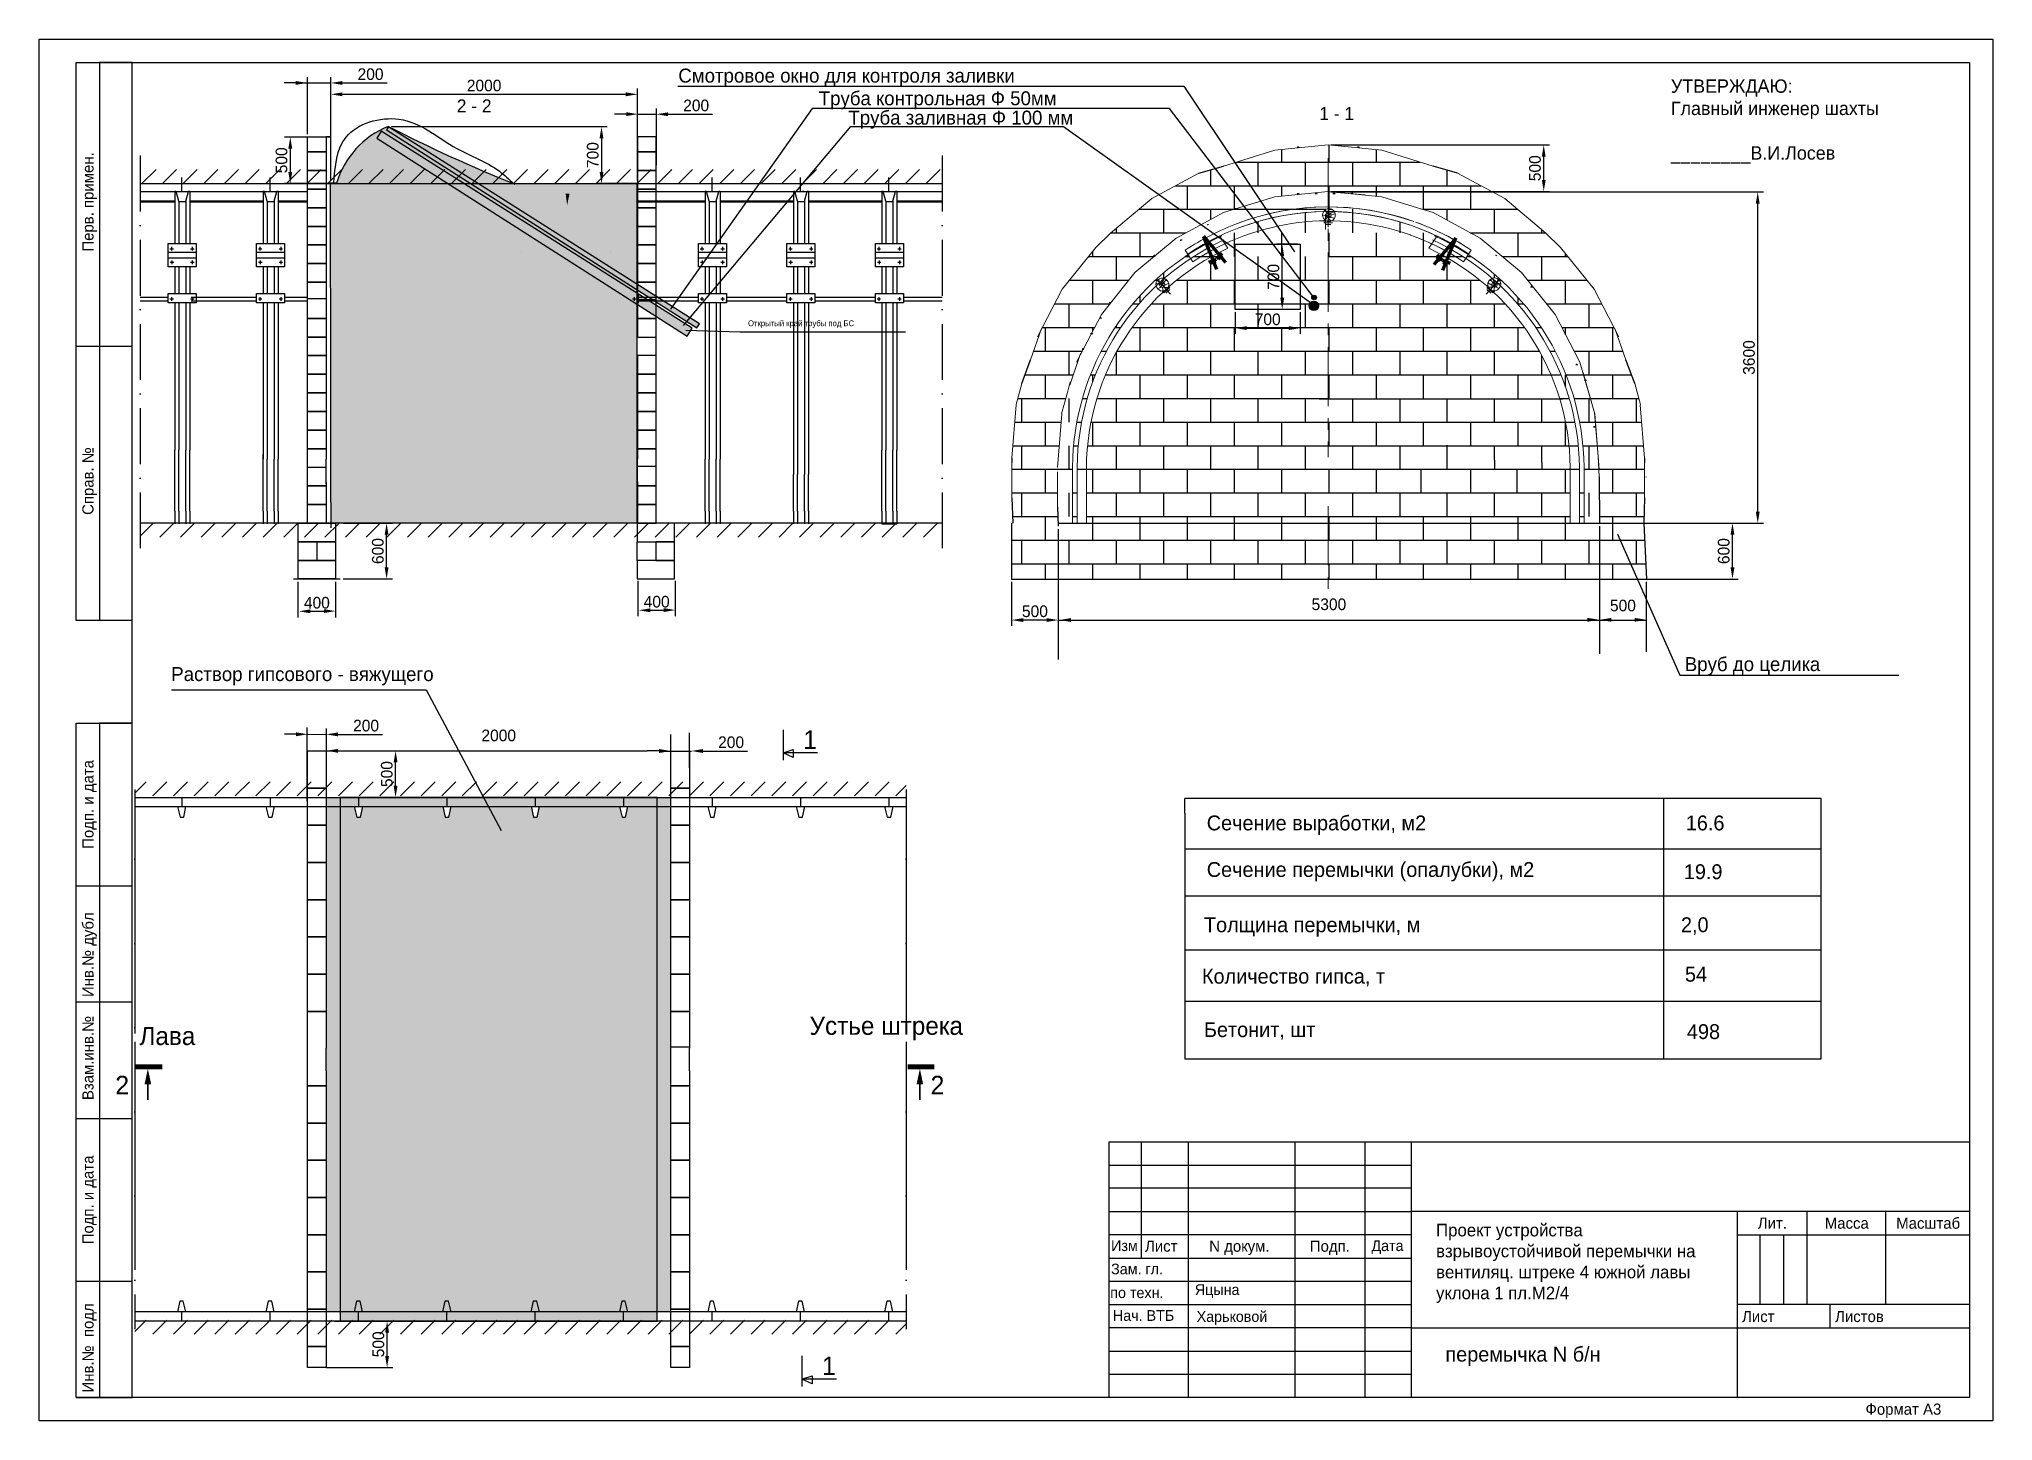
# Model space of a CAD drawing. Header units: millimetres. Extents: x -1985 to 969, y 203 to 500.
# Drawn here: x -1504.3 to -1084.3, y 202.7 to 499.7 of the extents above; entities that cross this region are included whole.
import ezdxf
from ezdxf.enums import TextEntityAlignment as Align

# ---------------------------------------------------------------- set-up
doc = ezdxf.new("R2010")
doc.units = ezdxf.units.MM
doc.header["$PDMODE"] = 1
for name, pattern in [('ACAD_ISO10W100', [18, 12, -3, 0, -3]), ('CENTER', [50.8, 31.75, -6.35, 6.35, -6.35]), ('CENTERX2', [101.6, 63.5, -12.7, 12.7, -12.7])]:
    doc.linetypes.add(name, pattern=pattern)
doc.layers.add('надписи', color=7, linetype='Continuous')
doc.dimstyles.new('ISO-25', dxfattribs={"dimtxt": 2.5, "dimasz": 2.5, "dimexe": 1.25, "dimexo": 0.625, "dimtad": 1, "dimdec": 0, "dimlfac": 50, "dimtxsty": 'Standard', "dimcen": 2.5, "dimadec": 0, "dimazin": 0, "dimtfac": 1, "dimtdec": 0, "dimtmove": 0, "dimatfit": 3, "dimfxl": 0, "dimarcsym": 0})

msp = doc.modelspace()

# ---------------------------------------------------------------- texts
for s, height, p in [('2 - 2', 2.7942, (-1414.56, 483.94)), ('1 - 1', 2.7942, (-1229.155, 482.309)), ('1', 3.992, (-1340.094, 347.12)), ('1', 3.992, (-1336.046, 212.531))]:
    msp.add_text(s, height=height).set_placement(p)
at = {"color": 7}
for s, p in [('Перв. примен.', (-1492.648, 464.697)), ('Справ. №', (-1492.648, 404.697)), ('Подп. и дата', (-1492.648, 335.197)), ('Взам.инв.№', (-1492.648, 280.702)), ('Подп. и дата', (-1492.648, 250.197))]:
    msp.add_text(s, height=2.4, rotation=90, dxfattribs=at).set_placement(p, align=Align.CENTER)
for s, p in [('Инв.№ дубл', (-1492.645, 293.801)), ('Инв.№  подл', (-1492.645, 208.817))]:
    msp.add_text(s, height=2.4, rotation=90, dxfattribs=at).set_placement(p)
at = {"color": 0}
for p in [(-1487.963, 272.875), (-1312.718, 272.875)]:
    msp.add_text('2', height=4, dxfattribs=at).set_placement(p)
at = {"color": 7}
for s, height, p in [('Лит.', 2.4, (-1131.762, 244.006)), ('Масса', 2.4, (-1115.762, 244.006)), ('Масштаб', 2.4, (-1098.262, 244.006)), ('N докум.', 2.4, (-1246.323, 239.059)), ('Подп.', 2.4, (-1226.882, 239.059)), ('Дата', 2.3, (-1214.488, 239.206))]:
    msp.add_text(s, height=height, dxfattribs=at).set_placement(p, align=Align.CENTER)
for s, height, p in [('Изм', 2.3, (-1273.906, 239.206)), ('Лист', 2.4, (-1266.615, 239.059)), ('Зам. гл.', 2.3, (-1273.906, 234.206)), ('Яцына', 2.3, (-1255.909, 229.76)), ('по техн.', 2.3, (-1274.088, 229.105)), ('Нач. ВТБ', 2.3, (-1273.519, 224.206)), ('Харьковой', 2.3, (-1255.516, 223.989)), ('Лист', 2.4, (-1138.274, 223.942)), ('Листов', 2.4, (-1118.274, 223.942)), ('Формат А3', 2.4, (-1111.736, 204.028))]:
    msp.add_text(s, height=height, dxfattribs=at).set_placement(p)
at = {"layer": 'надписи', "color": 152}
msp.add_text('Открытый край трубы под БС', height=1.23891, dxfattribs=at).set_placement((-1351.957, 437.993))
at = {"layer": 'надписи'}
for s, height, p in [('Сечение выработки, м2', 3.19333, (-1253.344, 329.625)), ('16.6', 3.1933, (-1150.371, 329.625)), ('Сечение перемычки (опалубки), м2', 3.19333, (-1253.344, 319.614)), ('19.9', 3.1933, (-1150.791, 319.141)), ('Толщина перемычки, м', 3.19333, (-1253.953, 307.74)), ('2,0', 3.1933, (-1151.405, 307.74)), ('Количество гипса, т', 3.19333, (-1254.378, 296.682)), ('54', 3.1933, (-1150.554, 297.107)), ('Бетонит, шт', 3.19333, (-1253.953, 285.198)), ('498', 3.1933, (-1150.128, 284.773)), ('перемычка N б/н', 3.19333, (-1202.041, 215.445))]:
    msp.add_text(s, height=height, dxfattribs=at).set_placement(p)
at = {"layer": 'надписи', "color": 7}
for s, height, p in [('Лава', 3.9064, (-1482.764, 283.483)), ('Устье штрека', 3.90641, (-1338.727, 285.68))]:
    msp.add_text(s, height=height, dxfattribs=at).set_placement(p)
at = {"layer": 'надписи', "color": 244, "char_height": 2.5, "attachment_point": 5}
for s, insert in [('200', (-1433.095, 492.14)), ('200', (-1363.098, 485.419)), ('400', (-1444.637, 378.537)), ('400', (-1371.589, 378.761)), ('500', (-1290.284, 376.704)), ('5300', (-1227.084, 378.201)), ('500', (-1163.885, 377.942)), ('200', (-1434.055, 352.128)), ('200', (-1355.588, 348.555))]:
    msp.add_mtext(s, dxfattribs=dict(at, insert=insert))
at = {"layer": 'надписи'}
for s, insert, char_height, width, attachment_point in [('{\\C152;Смотровое окно для контроля заливки}', (-1366.932, 493.348), 3, 107.5, 1), ('{\\C152;Труба контрольная Ф 50мм}', (-1336.762, 488.472), 3, 72.46119, 1), ('УТВЕРЖДАЮ:\\PГлавный инженер шахты\\P\\P________В.И.Лосев', (-1153.575, 491.029), 2.874, 67.99435, 1), ('{\\C152;Труба заливная Ф 100 мм}', (-1330.385, 484.319), 3, 72.46119, 1), ('{\\C152;Вруб до целика}', (-1150.587, 366.856), 3, 72.46119, 1), ('{\\C152;Раствор гипсового - вяжущего}', (-1447.736, 364.717), 3, 72.46119, 2), ('Проект устройства взрывоустойчивой перемычки на вентиляц. штреке 4 южной лавы   уклона 1 пл.М2/4 ', (-1204.053, 245.06), 2.7, 60.47917, 1)]:
    msp.add_mtext(s, dxfattribs=dict(at, insert=insert, char_height=char_height, width=width, attachment_point=attachment_point))
at = {"layer": 'надписи', "char_height": 2.5, "attachment_point": 5}
for insert in [(-1408.682, 489.704), (-1405.541, 350.011)]:
    msp.add_mtext('2000', dxfattribs=dict(at, insert=insert))
at = {"layer": 'надписи', "color": 244, "char_height": 2.5, "attachment_point": 5, "rotation": 90}
for s, insert in [('3600', (-1136.781, 431.258)), ('500', (-1429.591, 341.722))]:
    msp.add_mtext(s, dxfattribs=dict(at, insert=insert))
at = {"layer": 'надписи', "insert": (-1142.207, 389.648), "char_height": 2.5, "attachment_point": 5, "rotation": 90}
msp.add_mtext('600', dxfattribs=at)

# ---------------------------------------------------------------- blocks, each defined once
blk = doc.blocks.new('*D98')
at = {"layer": 'Defpoints', "color": 0}
for p in [(-1227.23, 476.94), (-1180.91, 476.94), (-1227.23, 466.94)]:
    blk.add_point(p, dxfattribs=at)
at = {"layer": 'надписи', "color": 0, "lineweight": -2}
for p, q in [((-1226.6, 476.94), (-1179.66, 476.94)), ((-1180.91, 469.44), (-1180.91, 474.44)), ((-1226.6, 466.94), (-1179.66, 466.94))]:
    blk.add_line(p, q, dxfattribs=at)
at = {"layer": 'надписи', "color": 0}
for points in [[(-1181.32, 474.44), (-1180.49, 474.44), (-1180.91, 476.94)], [(-1181.32, 469.44), (-1180.49, 469.44), (-1180.91, 466.94)]]:
    blk.add_solid(points, dxfattribs=at)
at = {"layer": 'надписи', "color": 0, "insert": (-1182.78, 471.94), "char_height": 2.5, "attachment_point": 5, "rotation": 90}
blk.add_mtext('500', dxfattribs=at)
blk = doc.blocks.new('*D102')
at = {"layer": 'Defpoints', "color": 0}
for p in [(-1247.24, 441.59), (-1233.24, 441.59), (-1233.24, 437.58)]:
    blk.add_point(p, dxfattribs=at)
at = {"layer": 'надписи', "color": 0, "lineweight": -2}
for p, q in [((-1247.24, 440.97), (-1247.24, 436.33)), ((-1244.74, 437.58), (-1235.74, 437.58)), ((-1233.24, 440.97), (-1233.24, 436.33))]:
    blk.add_line(p, q, dxfattribs=at)
at = {"layer": 'надписи', "color": 0}
for points in [[(-1244.74, 437.99), (-1244.74, 437.16), (-1247.24, 437.58)], [(-1235.74, 437.99), (-1235.74, 437.16), (-1233.24, 437.58)]]:
    blk.add_solid(points, dxfattribs=at)
at = {"layer": 'надписи', "color": 0, "insert": (-1240.24, 439.45), "char_height": 2.5, "attachment_point": 5}
blk.add_mtext('700', dxfattribs=at)
blk = doc.blocks.new('*D103')
at = {"layer": 'Defpoints', "color": 0}
for p in [(-1237.12, 455.59), (-1233.24, 455.59), (-1233.24, 441.59)]:
    blk.add_point(p, dxfattribs=at)
at = {"layer": 'надписи', "color": 0, "lineweight": -2}
for p, q in [((-1233.86, 455.59), (-1238.37, 455.59)), ((-1237.12, 444.09), (-1237.12, 453.09)), ((-1233.86, 441.59), (-1238.37, 441.59))]:
    blk.add_line(p, q, dxfattribs=at)
at = {"layer": 'надписи', "color": 0}
for points in [[(-1237.54, 453.09), (-1236.7, 453.09), (-1237.12, 455.59)], [(-1237.54, 444.09), (-1236.7, 444.09), (-1237.12, 441.59)]]:
    blk.add_solid(points, dxfattribs=at)
at = {"layer": 'надписи', "color": 0, "insert": (-1239, 448.59), "char_height": 2.5, "attachment_point": 5, "rotation": 90}
blk.add_mtext('700', dxfattribs=at)
blk = doc.blocks.new('*D99')
at = {"layer": 'Defpoints', "color": 0}
for p in [(-1441.84, 478.64), (-1450.35, 468.65), (-1439.64, 468.65)]:
    blk.add_point(p, dxfattribs=at)
at = {"layer": 'надписи', "color": 0, "lineweight": -2}
for p, q in [((-1442.47, 478.64), (-1451.6, 478.64)), ((-1450.35, 476.14), (-1450.35, 471.15)), ((-1440.26, 468.65), (-1451.6, 468.65))]:
    blk.add_line(p, q, dxfattribs=at)
at = {"layer": 'надписи', "color": 0}
for points in [[(-1450.77, 476.14), (-1449.93, 476.14), (-1450.35, 478.64)], [(-1450.77, 471.15), (-1449.93, 471.15), (-1450.35, 468.65)]]:
    blk.add_solid(points, dxfattribs=at)
at = {"layer": 'надписи', "color": 0, "insert": (-1452.23, 473.64), "char_height": 2.5, "attachment_point": 5, "rotation": 90}
blk.add_mtext('500', dxfattribs=at)
blk = doc.blocks.new('*D104')
at = {"layer": 'Defpoints', "color": 0}
for p in [(-1439.64, 395.66), (-1429.65, 395.66), (-1439.64, 383.66)]:
    blk.add_point(p, dxfattribs=at)
at = {"layer": 'надписи', "color": 0, "lineweight": -2}
for p, q in [((-1439.01, 395.66), (-1428.4, 395.66)), ((-1429.65, 386.16), (-1429.65, 393.16)), ((-1439.01, 383.66), (-1428.4, 383.66))]:
    blk.add_line(p, q, dxfattribs=at)
at = {"layer": 'надписи', "color": 0}
for points in [[(-1430.06, 393.16), (-1429.23, 393.16), (-1429.65, 395.66)], [(-1430.06, 386.16), (-1429.23, 386.16), (-1429.65, 383.66)]]:
    blk.add_solid(points, dxfattribs=at)
at = {"layer": 'надписи', "color": 0, "insert": (-1431.52, 389.66), "char_height": 2.5, "attachment_point": 5, "rotation": 90}
blk.add_mtext('600', dxfattribs=at)
blk = doc.blocks.new('*D100')
at = {"layer": 'Defpoints', "color": 0}
for p in [(-1429.19, 480.88), (-1409.16, 468.65), (-1383.45, 468.65)]:
    blk.add_point(p, dxfattribs=at)
at = {"layer": 'надписи', "color": 0, "lineweight": -2}
for p, q in [((-1428.56, 480.88), (-1382.2, 480.88)), ((-1383.45, 478.38), (-1383.45, 471.15)), ((-1408.53, 468.65), (-1382.2, 468.65))]:
    blk.add_line(p, q, dxfattribs=at)
at = {"layer": 'надписи', "color": 0}
for points in [[(-1383.86, 478.38), (-1383.03, 478.38), (-1383.45, 480.88)], [(-1383.86, 471.15), (-1383.03, 471.15), (-1383.45, 468.65)]]:
    blk.add_solid(points, dxfattribs=at)
at = {"layer": 'надписи', "color": 0, "insert": (-1385.32, 474.76), "char_height": 2.5, "attachment_point": 5, "rotation": 90}
blk.add_mtext('700', dxfattribs=at)
blk = doc.blocks.new('KRA2')
at = {"color": 7, "linetype": 'Continuous'}
for p, q in [((-1.62, 0), (-0.9, 0)), ((-0.9, 0), (-0.35, -2.28)), ((-0.35, -2.28), (0.42, -2.28)), ((0.42, -2.28), (0.91, 0)), ((0.91, 0), (1.56, 0))]:
    blk.add_line(p, q, dxfattribs=at)
blk = doc.blocks.new('*D101')
at = {"layer": 'Defpoints', "color": 0}
for p in [(-1441.46, 224.16), (-1429.54, 224.16), (-1441.46, 214.16)]:
    blk.add_point(p, dxfattribs=at)
at = {"layer": 'надписи', "color": 0, "lineweight": -2}
for p, q in [((-1440.83, 224.16), (-1428.29, 224.16)), ((-1429.54, 216.66), (-1429.54, 221.66)), ((-1440.83, 214.16), (-1428.29, 214.16))]:
    blk.add_line(p, q, dxfattribs=at)
at = {"layer": 'надписи', "color": 0}
for points in [[(-1429.95, 221.66), (-1429.12, 221.66), (-1429.54, 224.16)], [(-1429.95, 216.66), (-1429.12, 216.66), (-1429.54, 214.16)]]:
    blk.add_solid(points, dxfattribs=at)
at = {"layer": 'надписи', "color": 0, "insert": (-1431.41, 219.16), "char_height": 2.5, "attachment_point": 5, "rotation": 90}
blk.add_mtext('500', dxfattribs=at)

# ---------------------------------------------------------------- dimensions: what is measured, and where the dimension line sits
at = {"layer": 'надписи', "color": 244}
dim = msp.add_linear_dim(base=(-1383.447, 468.647), p1=(-1429.187, 480.878), p2=(-1409.157, 468.647), angle=90, text='700', dimstyle='ISO-25', dxfattribs=at)
dim.commit()
dim.dimension.update_dxf_attribs({"geometry": '*D100', "text_midpoint": (-1385.322, 474.762)})
for base, p1, p2, picture, middle in [((-1450.351, 468.647), (-1441.843, 478.641), (-1439.637, 468.647), '*D99', (-1452.226, 473.644)), ((-1180.906, 476.943), (-1227.226, 466.943), (-1227.226, 476.943), '*D98', (-1182.781, 471.943)), ((-1237.12, 455.594), (-1233.239, 441.594), (-1233.239, 455.594), '*D103', (-1238.995, 448.594)), ((-1429.648, 395.66), (-1439.637, 383.66), (-1439.637, 395.66), '*D104', (-1431.523, 389.66)), ((-1429.537, 224.164), (-1441.458, 214.162), (-1441.458, 224.164), '*D101', (-1431.412, 219.163))]:
    dim = msp.add_linear_dim(base=base, p1=p1, p2=p2, angle=90, dimstyle='ISO-25', dxfattribs=at)
    dim.commit()
    dim.dimension.update_dxf_attribs({"geometry": picture, "text_midpoint": middle})
dim = msp.add_linear_dim(base=(-1233.239, 437.575), p1=(-1247.239, 441.594), p2=(-1233.239, 441.594), dimstyle='ISO-25', dxfattribs=at)
dim.commit()
dim.dimension.update_dxf_attribs({"geometry": '*D102', "text_midpoint": (-1240.239, 439.45)})

# ---------------------------------------------------------------- hatches: boundary and pattern name
at = {"linetype": 'Continuous'}
h = msp.add_hatch(dxfattribs=at)
h.set_pattern_fill('ANSI31', scale=0.988, style=0)
h.set_pattern_definition([(45, (-1654.6776, 584.5538), (-2.218123, 2.218123), [])])
h.paths.add_polyline_path([(-1482.62, 471.664), (-1482.62, 468.647), (-1310.221, 468.647), (-1310.221, 471.648)])
h.paths.add_polyline_path([(-1482.62, 395.664), (-1482.62, 392.647), (-1310.22, 392.647), (-1310.22, 395.648)])
at = {"layer": 'надписи'}
h = msp.add_hatch(color=254, dxfattribs=at)
h.set_gradient(color1=(133, 127, 122), color2=(173, 173, 173), rotation=90, centered=1, tint=0.94, name='INVCURVED')
edge = h.paths.add_edge_path()
edge.add_line((-1441.693, 409.393), (-1375.805, 409.393))
edge.add_line((-1375.805, 409.393), (-1375.805, 423.428))
edge.add_line((-1375.805, 423.428), (-1375.771, 465.006))
edge.add_line((-1375.771, 465.006), (-1375.771, 468.706))
edge.add_line((-1375.771, 468.706), (-1402.093, 468.509))
edge.add_arc((-1275.018, 782.869), 339.073, 242.93153, 247.98984, ccw=False)
edge.add_arc((-1422.121, 463.292), 19.055, 112.18144, 163.494)
edge.add_line((-1440.39, 468.706), (-1441.765, 468.706))
edge.add_line((-1441.765, 468.706), (-1441.738, 423.764))
edge.add_line((-1441.738, 423.764), (-1441.693, 409.393))
h.paths.add_polyline_path([(-1375.796, 404.504), (-1441.677, 404.504), (-1441.65, 395.727), (-1375.771, 395.727)])
h = msp.add_hatch(color=254, dxfattribs=at)
h.paths.add_polyline_path([(-1375.771, 465.006), (-1375.771, 468.647), (-1383.664, 468.647), (-1402.093, 468.509, -0.0002718), (-1402.434, 468.647), (-1409.991, 468.647), (-1375.786, 446.966)])
h.paths.add_polyline_path([(-1431.767, 478.365), (-1430.816, 479.904), (-1413.055, 468.647), (-1411.599, 468.647), (-1429.667, 480.16), (-1429.223, 480.89, -0.0000763), (-1429.315, 480.937, 0.2285636), (-1440.408, 468.647), (-1416.516, 468.647)])
h.paths.add_polyline_path([(-1429.223, 480.89), (-1429.246, 480.851), (-1409.991, 468.647), (-1402.434, 468.647, -0.0217263)])
for color, points in [(161, [(-1431.767, 478.365), (-1365.045, 435.849), (-1363.968, 437.534), (-1430.816, 479.904)]), (190, [(-1429.667, 480.16), (-1362.935, 437.637), (-1362.399, 438.481), (-1429.246, 480.851)]), (254, [(-1375.771, 395.727), (-1375.796, 404.504), (-1375.805, 409.393), (-1375.805, 423.428), (-1375.789, 442.695), (-1416.516, 468.647), (-1441.765, 468.647), (-1441.738, 423.764), (-1441.738, 411.357), (-1441.738, 409.393), (-1441.677, 404.504), (-1441.65, 395.727)]), (254, [(-1398.039, 332.443), (-1398.585, 334.717), (-1399.306, 334.717), (-1399.306, 334.721), (-1415.126, 334.721), (-1415.126, 334.717), (-1415.772, 334.717), (-1416.269, 332.443), (-1417.039, 332.443), (-1417.585, 334.717), (-1418.306, 334.717), (-1418.306, 334.721), (-1434.126, 334.721), (-1434.126, 334.717), (-1434.772, 334.717), (-1435.269, 332.443), (-1436.039, 332.443), (-1436.585, 334.717), (-1437.306, 334.717), (-1437.306, 334.721), (-1439.637, 334.721), (-1439.637, 224.164), (-1371.488, 224.161), (-1371.488, 334.721), (-1377.126, 334.721), (-1377.126, 334.717), (-1377.772, 334.717), (-1378.269, 332.443), (-1379.039, 332.443), (-1379.585, 334.717), (-1380.306, 334.717), (-1380.306, 334.721), (-1396.126, 334.721), (-1396.126, 334.717), (-1396.772, 334.717), (-1397.269, 332.443)])]:
    msp.add_hatch(color=color, dxfattribs=at).paths.add_polyline_path(points)
h = msp.add_hatch(color=161, dxfattribs=at)
edge = h.paths.add_edge_path()
edge.add_arc((-1230.316, 442.385), 1, 0, 360)
h = msp.add_hatch(color=190, dxfattribs=at)
edge = h.paths.add_edge_path()
edge.add_arc((-1230.267, 444.154), 0.5, 0, 360)
h = msp.add_hatch(color=254, dxfattribs=at)
h.paths.add_polyline_path([(-1368.563, 330.716), (-1368.563, 334.721), (-1371.488, 334.721), (-1371.488, 226.161), (-1368.563, 226.161), (-1368.563, 226.716), (-1368.563, 234.716), (-1368.563, 242.716), (-1368.563, 250.716), (-1368.563, 258.716), (-1368.563, 266.716), (-1368.563, 274.716), (-1368.563, 277.953), (-1368.563, 282.841), (-1368.563, 290.716), (-1368.563, 298.716), (-1368.563, 306.716), (-1368.563, 314.716), (-1368.563, 322.716)])
h.paths.add_polyline_path([(-1439.637, 334.721), (-1442.637, 334.721), (-1442.637, 330.716), (-1442.637, 322.716), (-1442.637, 314.716), (-1442.637, 306.716), (-1442.637, 298.716), (-1442.637, 290.716), (-1442.637, 282.841), (-1442.637, 277.953), (-1442.637, 274.716), (-1442.637, 269.563), (-1439.637, 269.563)])
h.paths.add_polyline_path([(-1439.637, 269.563), (-1442.637, 269.563), (-1442.637, 266.716), (-1442.637, 226.161), (-1439.637, 226.161)])
h.paths.add_polyline_path([(-1435.685, 336.721), (-1439.637, 336.721), (-1439.637, 334.721), (-1435.685, 334.721)])
h.paths.add_polyline_path([(-1416.685, 336.721), (-1435.685, 336.721), (-1435.685, 334.721), (-1416.685, 334.721)])
h.paths.add_polyline_path([(-1408.826, 336.721), (-1416.685, 336.721), (-1416.685, 334.721), (-1407.762, 334.721)])
h.paths.add_polyline_path([(-1378.685, 336.721), (-1397.685, 336.721), (-1397.685, 334.721), (-1378.685, 334.721)])
h.paths.add_polyline_path([(-1397.685, 336.721), (-1408.826, 336.721), (-1407.762, 334.721), (-1397.685, 334.721)])
h.paths.add_polyline_path([(-1371.488, 336.721), (-1378.685, 336.721), (-1378.685, 334.721), (-1371.488, 334.721)])
h.paths.add_polyline_path([(-1368.563, 336.721), (-1371.488, 336.721), (-1371.488, 334.721), (-1368.563, 334.721)])
h.paths.add_polyline_path([(-1439.637, 336.721), (-1442.637, 336.721), (-1442.637, 334.721), (-1439.637, 334.721)])

# ---------------------------------------------------------------- linework, layer by layer
at = {"color": 7}
for p, q in [((-1504.348, 202.697), (-1504.348, 499.697)), ((-1504.348, 499.697), (-1084.348, 499.697)), ((-1084.348, 499.697), (-1084.348, 202.697)), ((-1496.348, 374.697), (-1496.348, 494.697)), ((-1496.348, 494.697), (-1484.348, 494.697)), ((-1491.348, 494.697), (-1491.348, 374.697)), ((-1484.348, 494.697), (-1491.348, 494.697)), ((-1484.348, 207.697), (-1484.348, 494.697)), ((-1484.348, 494.697), (-1089.348, 494.697)), ((-1089.348, 494.697), (-1089.348, 207.697)), ((-1484.348, 433.643), (-1496.348, 433.643)), ((-1484.348, 374.697), (-1496.348, 374.697)), ((-1496.348, 207.697), (-1496.348, 352.697)), ((-1496.348, 352.697), (-1484.348, 352.697)), ((-1491.348, 352.697), (-1491.348, 207.697)), ((-1484.348, 352.697), (-1491.348, 352.697)), ((-1496.348, 317.697), (-1484.348, 317.697)), ((-1484.348, 292.697), (-1496.348, 292.697)), ((-1496.348, 267.697), (-1484.348, 267.697)), ((-1274.348, 262.697), (-1089.348, 262.697)), ((-1274.348, 207.697), (-1274.348, 262.697)), ((-1267.348, 237.697), (-1267.348, 262.697)), ((-1257.348, 262.697), (-1257.348, 207.697)), ((-1234.348, 207.697), (-1234.348, 262.697)), ((-1219.348, 262.697), (-1219.348, 207.697)), ((-1209.348, 207.697), (-1209.348, 262.697)), ((-1274.348, 257.697), (-1209.348, 257.697)), ((-1209.348, 252.697), (-1274.348, 252.697)), ((-1274.348, 247.697), (-1209.348, 247.697)), ((-1089.348, 247.697), (-1209.348, 247.697)), ((-1139.348, 247.697), (-1139.348, 207.697)), ((-1124.348, 247.697), (-1124.348, 227.697)), ((-1107.348, 227.697), (-1107.348, 247.697)), ((-1209.348, 242.697), (-1274.348, 242.697)), ((-1139.348, 242.697), (-1089.348, 242.697)), ((-1134.348, 227.697), (-1134.348, 242.697)), ((-1129.348, 242.697), (-1129.348, 227.697)), ((-1274.348, 237.697), (-1209.348, 237.697)), ((-1484.348, 232.697), (-1496.348, 232.697)), ((-1209.348, 232.697), (-1274.348, 232.697)), ((-1274.348, 227.697), (-1209.348, 227.697)), ((-1089.348, 227.697), (-1139.348, 227.697)), ((-1119.348, 222.697), (-1119.348, 227.697)), ((-1209.348, 222.697), (-1274.348, 222.697)), ((-1209.348, 222.697), (-1089.348, 222.697)), ((-1274.348, 217.697), (-1209.348, 217.697)), ((-1209.348, 212.697), (-1274.348, 212.697)), ((-1496.348, 207.697), (-1484.348, 207.697)), ((-1484.348, 207.697), (-1496.348, 207.697)), ((-1089.348, 207.697), (-1484.348, 207.697)), ((-1084.348, 202.697), (-1504.348, 202.697))]:
    msp.add_line(p, q, dxfattribs=at)
at = {"color": 12, "linetype": 'ACAD_ISO10W100'}
for p, q in [((-1482.62, 474.647), (-1482.62, 389.647)), ((-1310.221, 474.647), (-1310.22, 389.647)), ((-1483.75, 338.441), (-1483.749, 222.441)), ((-1317.992, 338.441), (-1317.992, 222.441))]:
    msp.add_line(p, q, dxfattribs=at)
at = {"color": 7, "linetype": 'Continuous', "lineweight": 15}
for p, q in [((-1249.753, 472.407), (-1238.715, 475.798)), ((-1238.715, 475.798), (-1227.226, 476.943)), ((-1233.929, 476.431), (-1233.446, 476.431)), ((-1233.809, 476.431), (-1233.884, 476.561)), ((-1233.748, 476.434), (-1233.748, 476.576)), ((-1233.687, 476.434), (-1233.687, 476.583)), ((-1233.627, 476.434), (-1233.627, 476.59)), ((-1233.567, 476.432), (-1233.49, 476.566)), ((-1215.736, 475.798), (-1227.226, 476.943)), ((-1220.522, 476.431), (-1221.005, 476.431)), ((-1220.884, 476.432), (-1220.961, 476.566)), ((-1220.824, 476.434), (-1220.824, 476.59)), ((-1220.764, 476.434), (-1220.764, 476.583)), ((-1220.703, 476.434), (-1220.703, 476.576)), ((-1220.642, 476.431), (-1220.567, 476.561)), ((-1204.698, 472.407), (-1215.736, 475.798)), ((-1265.162, 465.411), (-1255.011, 470.913)), ((-1189.289, 465.411), (-1199.44, 470.913)), ((-1238.715, 465.798), (-1227.226, 466.943)), ((-1233.929, 466.431), (-1233.446, 466.431)), ((-1233.809, 466.431), (-1233.884, 466.561)), ((-1233.748, 466.434), (-1233.748, 466.576)), ((-1233.687, 466.434), (-1233.687, 466.583)), ((-1233.627, 466.434), (-1233.627, 466.59)), ((-1233.567, 466.432), (-1233.49, 466.566)), ((-1230.068, 466.431), (-1229.585, 466.431)), ((-1229.948, 466.431), (-1230.026, 466.565)), ((-1229.887, 466.434), (-1229.887, 466.627)), ((-1229.827, 466.434), (-1229.827, 466.675)), ((-1229.766, 466.434), (-1229.766, 466.627)), ((-1229.707, 466.432), (-1229.629, 466.566)), ((-1227.226, 466.943), (-1215.736, 465.798)), ((-1226.207, 466.431), (-1225.725, 466.431)), ((-1226.088, 466.431), (-1226.165, 466.565)), ((-1226.026, 466.434), (-1226.026, 466.627)), ((-1225.966, 466.434), (-1225.966, 466.675)), ((-1225.906, 466.434), (-1225.906, 466.627)), ((-1225.846, 466.432), (-1225.769, 466.566)), ((-1222.346, 466.431), (-1221.864, 466.431)), ((-1222.227, 466.431), (-1222.304, 466.565)), ((-1222.165, 466.434), (-1222.165, 466.627)), ((-1222.105, 466.434), (-1222.105, 466.675)), ((-1222.045, 466.434), (-1222.045, 466.627)), ((-1221.985, 466.432), (-1221.908, 466.566)), ((-1274.028, 458.013), (-1265.162, 465.411)), ((-1259.904, 456.904), (-1249.753, 462.407)), ((-1249.753, 462.407), (-1238.715, 465.798)), ((-1247.442, 463.088), (-1246.959, 463.088)), ((-1247.322, 463.088), (-1247.399, 463.221)), ((-1247.261, 463.09), (-1247.261, 463.283)), ((-1247.2, 463.09), (-1247.2, 463.332)), ((-1247.14, 463.09), (-1247.14, 463.283)), ((-1247.08, 463.089), (-1247.003, 463.222)), ((-1227.919, 462.99), (-1227.491, 462.305)), ((-1227.823, 462.118), (-1227.823, 458.804)), ((-1227.491, 462.305), (-1227.234, 461.877)), ((-1227.164, 462.456), (-1227.234, 461.877)), ((-1227.234, 461.877), (-1226.806, 462.305)), ((-1227.229, 459.245), (-1227.229, 463.724)), ((-1226.96, 463.275), (-1227.164, 462.456)), ((-1226.806, 462.305), (-1225.864, 462.562)), ((-1226.244, 461.974), (-1225.759, 462.212)), ((-1215.736, 465.798), (-1208.031, 463.431)), ((-1208.031, 463.431), (-1204.698, 462.407)), ((-1207.505, 463.269), (-1207.417, 463.242)), ((-1204.698, 462.407), (-1194.547, 456.904)), ((-1180.424, 458.013), (-1189.289, 465.411)), ((-1253.233, 459.744), (-1253.126, 459.744)), ((-1253.116, 459.749), (-1253.19, 459.878)), ((-1253.052, 459.782), (-1253.052, 459.94)), ((-1228.428, 461.877), (-1227.837, 461.733)), ((-1228.114, 460.178), (-1228.114, 460.781)), ((-1226.345, 460.178), (-1228.114, 460.178)), ((-1227.919, 460.765), (-1227.491, 461.449)), ((-1227.837, 461.733), (-1227.234, 461.877)), ((-1226.669, 459.833), (-1227.833, 459.833)), ((-1227.491, 461.449), (-1227.234, 461.878)), ((-1227.234, 461.877), (-1226.244, 461.974)), ((-1227.234, 461.878), (-1226.806, 461.449)), ((-1227.234, 461.877), (-1227.089, 461.082)), ((-1227.089, 461.082), (-1226.566, 460.575)), ((-1226.806, 461.449), (-1225.864, 461.192)), ((-1284.406, 445.922), (-1277.175, 454.924)), ((-1268.77, 449.506), (-1259.904, 456.904)), ((-1259.024, 456.401), (-1258.86, 456.401)), ((-1258.904, 456.4), (-1258.981, 456.534)), ((-1258.843, 456.412), (-1258.843, 456.596)), ((-1258.783, 456.452), (-1258.783, 456.645)), ((-1258.722, 456.492), (-1258.722, 456.596)), ((-1256.316, 451.826), (-1257.974, 454.311)), ((-1248.816, 454.726), (-1250.474, 457.211)), ((-1205.636, 454.726), (-1203.977, 457.211)), ((-1198.136, 451.826), (-1196.477, 454.311)), ((-1194.547, 456.904), (-1185.681, 449.506)), ((-1170.045, 445.922), (-1177.276, 454.924)), ((-1276.001, 440.504), (-1268.77, 449.506)), ((-1264.815, 453.057), (-1264.333, 453.057)), ((-1264.695, 453.057), (-1264.773, 453.191)), ((-1264.634, 453.06), (-1264.634, 453.253)), ((-1264.574, 453.06), (-1264.574, 453.301)), ((-1264.514, 453.06), (-1264.514, 453.253)), ((-1264.454, 453.058), (-1264.377, 453.192)), ((-1191.279, 453.239), (-1191.279, 453.253)), ((-1191.219, 453.191), (-1191.219, 453.301)), ((-1191.158, 453.142), (-1191.158, 453.253)), ((-1191.085, 453.082), (-1191.022, 453.192)), ((-1185.681, 449.506), (-1178.45, 440.504)), ((-1289.717, 435.669), (-1284.406, 445.922)), ((-1264.241, 447.187), (-1263.464, 446.969)), ((-1261.159, 444.88), (-1264.174, 448.192)), ((-1263.869, 446.022), (-1263.335, 446.312)), ((-1263.724, 448.043), (-1263.323, 447.3)), ((-1263.464, 446.969), (-1262.986, 446.825)), ((-1263.335, 446.312), (-1262.986, 446.825)), ((-1263.323, 447.3), (-1262.986, 446.825)), ((-1262.596, 445.144), (-1263.001, 445.59)), ((-1262.986, 446.825), (-1262.319, 447.563)), ((-1262.986, 446.825), (-1262.957, 447.43)), ((-1262.986, 446.825), (-1262.343, 446.334)), ((-1262.986, 446.825), (-1262.381, 446.797)), ((-1262.957, 447.43), (-1262.434, 448.254)), ((-1262.743, 445.541), (-1262.888, 446.336)), ((-1261.287, 446.335), (-1262.596, 445.144)), ((-1262.381, 446.797), (-1261.512, 447.241)), ((-1262.343, 446.334), (-1261.616, 446.312)), ((-1262.319, 447.563), (-1262.12, 448.065)), ((-1261.295, 445.862), (-1262.156, 445.078)), ((-1193.292, 444.88), (-1190.277, 448.192)), ((-1193.164, 446.335), (-1191.855, 445.144)), ((-1193.156, 445.862), (-1192.295, 445.078)), ((-1192.03, 446.838), (-1192.9, 447.281)), ((-1192.068, 446.375), (-1192.795, 446.352)), ((-1192.093, 447.603), (-1192.292, 448.106)), ((-1191.426, 446.866), (-1192.093, 447.603)), ((-1191.426, 446.866), (-1192.068, 446.375)), ((-1191.426, 446.866), (-1192.03, 446.838)), ((-1191.454, 447.471), (-1191.978, 448.295)), ((-1191.855, 445.144), (-1191.45, 445.59)), ((-1191.668, 445.582), (-1191.524, 446.377)), ((-1191.524, 446.377), (-1191.426, 446.866)), ((-1191.426, 446.866), (-1191.454, 447.471)), ((-1191.088, 447.341), (-1191.426, 446.866)), ((-1190.948, 447.01), (-1191.426, 446.866)), ((-1191.077, 446.353), (-1191.426, 446.866)), ((-1190.688, 448.084), (-1191.088, 447.341)), ((-1190.543, 446.062), (-1191.077, 446.353)), ((-1190.17, 447.228), (-1190.948, 447.01)), ((-1183.738, 446.37), (-1183.256, 446.37)), ((-1183.619, 446.37), (-1183.696, 446.504)), ((-1183.557, 446.373), (-1183.557, 446.566)), ((-1183.497, 446.373), (-1183.497, 446.614)), ((-1183.437, 446.373), (-1183.437, 446.566)), ((-1183.377, 446.371), (-1183.3, 446.505)), ((-1164.734, 435.669), (-1170.045, 445.922)), ((-1274.261, 443.027), (-1273.985, 443.027)), ((-1274.226, 443.029), (-1274.226, 443.075)), ((-1274.166, 443.029), (-1274.166, 443.157)), ((-1274.106, 443.027), (-1274.029, 443.161)), ((-1281.312, 430.251), (-1276.001, 440.504)), ((-1276.398, 439.683), (-1275.915, 439.683)), ((-1276.278, 439.683), (-1276.355, 439.817)), ((-1276.217, 439.685), (-1276.217, 439.878)), ((-1276.156, 439.685), (-1276.156, 439.927)), ((-1276.096, 439.685), (-1276.096, 439.878)), ((-1276.036, 439.684), (-1275.959, 439.817)), ((-1178.45, 440.504), (-1173.139, 430.251)), ((-1280.138, 432.996), (-1279.776, 432.996)), ((-1280.077, 432.998), (-1280.077, 433.127)), ((-1280.017, 432.998), (-1280.017, 433.24)), ((-1279.957, 432.998), (-1279.957, 433.191)), ((-1279.897, 432.997), (-1279.82, 433.13)), ((-1278.328, 436.339), (-1277.845, 436.339)), ((-1278.208, 436.339), (-1278.285, 436.473)), ((-1278.147, 436.342), (-1278.147, 436.535)), ((-1278.087, 436.342), (-1278.087, 436.583)), ((-1278.026, 436.342), (-1278.026, 436.535)), ((-1277.967, 436.34), (-1277.889, 436.474)), ((-1173.967, 429.652), (-1173.999, 429.708)), ((-1173.977, 429.652), (-1173.604, 429.652)), ((-1173.905, 429.655), (-1173.905, 429.848)), ((-1173.845, 429.655), (-1173.845, 429.896)), ((-1173.785, 429.655), (-1173.785, 429.848)), ((-1173.725, 429.653), (-1173.648, 429.787)), ((-1173.139, 430.251), (-1169.955, 419.152)), ((-1172.156, 426.309), (-1171.732, 426.309)), ((-1172.036, 426.308), (-1172.114, 426.442)), ((-1171.975, 426.312), (-1171.975, 426.505)), ((-1171.915, 426.312), (-1171.915, 426.553)), ((-1171.854, 426.312), (-1171.854, 426.505)), ((-1171.795, 426.31), (-1171.755, 426.379)), ((-1295.232, 409.602), (-1294.302, 421.111)), ((-1159.219, 409.602), (-1160.149, 421.111)), ((-1285.426, 407.643), (-1284.496, 419.152)), ((-1170.226, 416.278), (-1169.743, 416.278)), ((-1170.106, 416.278), (-1170.183, 416.412)), ((-1170.045, 416.281), (-1170.045, 416.474)), ((-1169.984, 416.281), (-1169.984, 416.522)), ((-1169.955, 419.152), (-1169.026, 407.153)), ((-1169.924, 416.281), (-1169.924, 416.474)), ((-1169.864, 416.279), (-1169.787, 416.413)), ((-1282.226, 395.648), (-1282.226, 407.643)), ((-1281.226, 395.648), (-1281.226, 407.643)), ((-1279.226, 395.648), (-1279.226, 407.643)), ((-1175.226, 395.648), (-1175.226, 407.643)), ((-1173.226, 395.648), (-1173.226, 407.643)), ((-1172.226, 395.648), (-1172.226, 407.643))]:
    msp.add_line(p, q, dxfattribs=at)
at = {"color": 12, "linetype": 'CENTERX2', "lineweight": 15, "ltscale": 0.2}
for p, q in [((-1227.226, 474.129), (-1227.226, 409.834)), ((-1227.226, 399.316), (-1227.226, 380.73))]:
    msp.add_line(p, q, dxfattribs=at)
at = {"color": 7, "linetype": 'Continuous'}
for p, q in [((-1482.62, 468.647), (-1310.221, 468.647)), ((-1482.62, 466.947), (-1473.685, 466.947)), ((-1482.62, 466.947), (-1481.221, 466.947)), ((-1475.176, 466.937), (-1475.176, 462.447)), ((-1474.892, 466.937), (-1475.176, 466.937)), ((-1474.335, 464.829), (-1474.892, 466.937)), ((-1474.685, 466.947), (-1454.685, 466.947)), ((-1473.685, 466.947), (-1473.684, 469.947)), ((-1473.685, 466.947), (-1462.221, 466.947)), ((-1472.818, 464.829), (-1472.261, 466.937)), ((-1471.956, 466.937), (-1472.261, 466.937)), ((-1471.956, 466.937), (-1471.956, 462.447)), ((-1456.176, 466.937), (-1456.176, 462.447)), ((-1455.892, 466.937), (-1456.176, 466.937)), ((-1455.335, 464.829), (-1455.892, 466.937)), ((-1455.685, 466.947), (-1446.637, 466.947)), ((-1454.685, 466.947), (-1454.684, 469.947)), ((-1454.685, 466.947), (-1446.637, 466.947)), ((-1453.818, 464.829), (-1453.261, 466.937)), ((-1452.956, 466.937), (-1453.261, 466.937)), ((-1452.956, 466.937), (-1452.956, 462.447)), ((-1375.771, 466.947), (-1359.685, 466.947)), ((-1375.771, 466.947), (-1367.221, 466.947)), ((-1361.176, 466.937), (-1361.176, 462.447)), ((-1360.892, 466.937), (-1361.176, 466.937)), ((-1360.335, 464.829), (-1360.892, 466.937)), ((-1360.685, 466.947), (-1340.685, 466.947)), ((-1359.685, 466.947), (-1359.684, 469.947)), ((-1359.685, 466.947), (-1348.221, 466.947)), ((-1358.818, 464.829), (-1358.261, 466.937)), ((-1357.956, 466.937), (-1358.261, 466.937)), ((-1357.956, 466.937), (-1357.956, 462.447)), ((-1342.176, 466.937), (-1342.176, 462.447)), ((-1341.892, 466.937), (-1342.176, 466.937)), ((-1341.335, 464.829), (-1341.892, 466.937)), ((-1341.685, 466.947), (-1321.685, 466.947)), ((-1340.685, 466.947), (-1340.684, 469.947)), ((-1340.685, 466.947), (-1329.221, 466.947)), ((-1339.956, 466.937), (-1340.261, 466.937)), ((-1339.818, 464.829), (-1339.261, 466.937)), ((-1338.956, 466.937), (-1339.261, 466.937)), ((-1338.956, 466.937), (-1338.956, 462.447)), ((-1323.176, 466.937), (-1323.176, 462.447)), ((-1322.892, 466.937), (-1323.176, 466.937)), ((-1322.335, 464.829), (-1322.892, 466.937)), ((-1321.685, 466.947), (-1321.684, 469.947)), ((-1321.685, 466.947), (-1310.221, 466.947)), ((-1320.818, 464.829), (-1320.261, 466.937)), ((-1319.956, 466.937), (-1320.261, 466.937)), ((-1319.956, 466.937), (-1319.956, 462.447)), ((-1482.62, 464.947), (-1475.335, 464.947)), ((-1482.62, 464.947), (-1481.221, 464.947)), ((-1482.62, 464.747), (-1475.335, 464.747)), ((-1482.62, 464.747), (-1481.221, 464.747)), ((-1475.176, 462.447), (-1475.176, 455.767)), ((-1474.332, 464.837), (-1474.332, 462.447)), ((-1474.332, 462.447), (-1474.332, 455.767)), ((-1472.817, 464.837), (-1472.817, 462.447)), ((-1472.817, 462.447), (-1472.817, 455.767)), ((-1472.035, 464.947), (-1462.221, 464.947)), ((-1472.035, 464.747), (-1462.221, 464.747)), ((-1471.956, 464.947), (-1456.335, 464.947)), ((-1471.956, 464.747), (-1456.335, 464.747)), ((-1471.956, 462.447), (-1471.956, 455.767)), ((-1456.176, 462.447), (-1456.176, 455.767)), ((-1455.332, 464.837), (-1455.332, 462.447)), ((-1455.332, 462.447), (-1455.332, 455.767)), ((-1453.817, 464.837), (-1453.817, 462.447)), ((-1453.817, 462.447), (-1453.817, 455.767)), ((-1453.035, 464.947), (-1446.637, 464.947)), ((-1453.035, 464.747), (-1446.637, 464.747)), ((-1452.956, 464.947), (-1446.637, 464.947)), ((-1452.956, 464.747), (-1446.637, 464.747)), ((-1452.956, 462.447), (-1452.956, 455.767)), ((-1375.772, 464.747), (-1361.335, 464.747)), ((-1375.772, 464.747), (-1367.221, 464.747)), ((-1375.771, 464.947), (-1361.335, 464.947)), ((-1375.771, 464.947), (-1367.221, 464.947)), ((-1361.176, 462.447), (-1361.176, 455.767)), ((-1360.332, 464.837), (-1360.332, 462.447)), ((-1360.332, 462.447), (-1360.332, 455.767)), ((-1358.817, 464.837), (-1358.817, 462.447)), ((-1358.817, 462.447), (-1358.817, 455.767)), ((-1358.035, 464.947), (-1348.221, 464.947)), ((-1358.035, 464.747), (-1348.221, 464.747)), ((-1357.956, 464.947), (-1342.335, 464.947)), ((-1357.956, 464.747), (-1342.335, 464.747)), ((-1357.956, 462.447), (-1357.956, 455.767)), ((-1342.176, 462.447), (-1342.176, 455.767)), ((-1341.332, 464.837), (-1341.332, 462.447)), ((-1341.332, 462.447), (-1341.332, 455.767)), ((-1339.817, 464.837), (-1339.817, 462.447)), ((-1339.817, 462.447), (-1339.817, 455.767)), ((-1339.035, 464.947), (-1329.221, 464.947)), ((-1339.035, 464.747), (-1329.221, 464.747)), ((-1338.956, 464.947), (-1323.335, 464.947)), ((-1338.956, 464.747), (-1323.335, 464.747)), ((-1338.956, 462.447), (-1338.956, 455.767)), ((-1323.176, 462.447), (-1323.176, 455.767)), ((-1322.332, 464.837), (-1322.332, 462.447)), ((-1322.332, 462.447), (-1322.332, 455.767)), ((-1320.817, 464.837), (-1320.817, 462.447)), ((-1320.817, 462.447), (-1320.817, 455.767)), ((-1320.035, 464.947), (-1310.221, 464.947)), ((-1320.035, 464.747), (-1310.221, 464.747)), ((-1319.956, 462.447), (-1319.956, 455.767)), ((-1476.576, 450.727), (-1476.576, 455.767)), ((-1476.576, 455.767), (-1470.556, 455.767)), ((-1470.556, 453.807), (-1476.576, 453.807)), ((-1476.576, 453.807), (-1476.576, 453.807)), ((-1476.213, 454.644), (-1475.472, 454.644)), ((-1475.859, 455.038), (-1475.859, 454.25)), ((-1471.764, 454.644), (-1471.023, 454.644)), ((-1471.41, 455.038), (-1471.41, 454.25)), ((-1470.556, 455.767), (-1470.556, 450.727)), ((-1457.576, 450.727), (-1457.576, 455.767)), ((-1457.576, 455.767), (-1451.556, 455.767)), ((-1451.556, 453.807), (-1457.576, 453.807)), ((-1457.576, 453.807), (-1457.576, 453.807)), ((-1457.213, 454.644), (-1456.472, 454.644)), ((-1456.859, 455.038), (-1456.859, 454.25)), ((-1452.764, 454.644), (-1452.023, 454.644)), ((-1452.41, 455.038), (-1452.41, 454.25)), ((-1451.556, 455.767), (-1451.556, 450.727)), ((-1400.576, 453.807), (-1400.576, 453.807)), ((-1381.576, 453.807), (-1381.576, 453.807)), ((-1362.576, 450.727), (-1362.576, 455.767)), ((-1362.576, 455.767), (-1356.556, 455.767)), ((-1356.556, 453.807), (-1362.576, 453.807)), ((-1362.576, 453.807), (-1362.576, 453.807)), ((-1362.213, 454.644), (-1361.472, 454.644)), ((-1361.859, 455.038), (-1361.859, 454.25)), ((-1357.764, 454.644), (-1357.023, 454.644)), ((-1357.41, 455.038), (-1357.41, 454.25)), ((-1356.556, 455.767), (-1356.556, 450.727)), ((-1343.576, 450.727), (-1343.576, 455.767)), ((-1343.576, 455.767), (-1337.556, 455.767)), ((-1337.556, 453.807), (-1343.576, 453.807)), ((-1343.576, 453.807), (-1343.576, 453.807)), ((-1343.213, 454.644), (-1342.472, 454.644)), ((-1342.859, 455.038), (-1342.859, 454.25)), ((-1338.764, 454.644), (-1338.023, 454.644)), ((-1338.41, 455.038), (-1338.41, 454.25)), ((-1337.556, 455.767), (-1337.556, 450.727)), ((-1324.576, 450.727), (-1324.576, 455.767)), ((-1324.576, 455.767), (-1318.556, 455.767)), ((-1318.556, 453.807), (-1324.576, 453.807)), ((-1324.576, 453.807), (-1324.576, 453.807)), ((-1324.213, 454.644), (-1323.472, 454.644)), ((-1323.859, 455.038), (-1323.859, 454.25)), ((-1319.764, 454.644), (-1319.023, 454.644)), ((-1319.41, 455.038), (-1319.41, 454.25)), ((-1318.556, 455.767), (-1318.556, 450.727)), ((-1476.576, 452.687), (-1470.556, 452.687)), ((-1476.576, 450.727), (-1476.576, 452.687)), ((-1470.556, 450.727), (-1476.576, 450.727)), ((-1476.576, 450.727), (-1476.576, 450.727)), ((-1476.149, 451.73), (-1475.407, 451.73)), ((-1475.794, 452.123), (-1475.794, 451.336)), ((-1475.176, 450.727), (-1475.176, 444.988)), ((-1474.332, 450.727), (-1474.332, 444.988)), ((-1472.817, 450.727), (-1472.817, 444.988)), ((-1471.956, 450.727), (-1471.956, 444.988)), ((-1471.764, 451.73), (-1471.023, 451.73)), ((-1471.41, 452.123), (-1471.41, 451.336)), ((-1470.556, 452.687), (-1470.556, 450.727)), ((-1457.576, 452.687), (-1451.556, 452.687)), ((-1457.576, 450.727), (-1457.576, 452.687)), ((-1451.556, 450.727), (-1457.576, 450.727)), ((-1457.576, 450.727), (-1457.576, 450.727)), ((-1457.149, 451.73), (-1456.407, 451.73)), ((-1456.794, 452.123), (-1456.794, 451.336)), ((-1456.176, 450.727), (-1456.176, 444.988)), ((-1455.332, 450.727), (-1455.332, 444.988)), ((-1453.817, 450.727), (-1453.817, 444.988)), ((-1452.956, 450.727), (-1452.956, 444.988)), ((-1452.764, 451.73), (-1452.023, 451.73)), ((-1452.41, 452.123), (-1452.41, 451.336)), ((-1451.556, 452.687), (-1451.556, 450.727)), ((-1381.576, 450.727), (-1381.576, 450.727)), ((-1362.576, 452.687), (-1356.556, 452.687)), ((-1362.576, 450.727), (-1362.576, 452.687)), ((-1356.556, 450.727), (-1362.576, 450.727)), ((-1362.576, 450.727), (-1362.576, 450.727)), ((-1362.149, 451.73), (-1361.407, 451.73)), ((-1361.794, 452.123), (-1361.794, 451.336)), ((-1361.176, 450.727), (-1361.176, 444.988)), ((-1360.332, 450.727), (-1360.332, 444.988)), ((-1358.817, 450.727), (-1358.817, 444.988)), ((-1357.956, 450.727), (-1357.956, 444.988)), ((-1357.764, 451.73), (-1357.023, 451.73)), ((-1357.41, 452.123), (-1357.41, 451.336)), ((-1356.556, 452.687), (-1356.556, 450.727)), ((-1343.576, 452.687), (-1337.556, 452.687)), ((-1343.576, 450.727), (-1343.576, 452.687)), ((-1337.556, 450.727), (-1343.576, 450.727)), ((-1343.576, 450.727), (-1343.576, 450.727)), ((-1343.149, 451.73), (-1342.407, 451.73)), ((-1342.794, 452.123), (-1342.794, 451.336)), ((-1342.176, 450.727), (-1342.176, 444.988)), ((-1341.332, 450.727), (-1341.332, 444.988)), ((-1339.817, 450.727), (-1339.817, 444.988)), ((-1338.956, 450.727), (-1338.956, 444.988)), ((-1338.764, 451.73), (-1338.023, 451.73)), ((-1338.41, 452.123), (-1338.41, 451.336)), ((-1337.556, 452.687), (-1337.556, 450.727)), ((-1324.576, 452.687), (-1318.556, 452.687)), ((-1324.576, 450.727), (-1324.576, 452.687)), ((-1318.556, 450.727), (-1324.576, 450.727)), ((-1324.576, 450.727), (-1324.576, 450.727)), ((-1324.149, 451.73), (-1323.407, 451.73)), ((-1323.794, 452.123), (-1323.794, 451.336)), ((-1323.176, 450.727), (-1323.176, 444.988)), ((-1322.332, 450.727), (-1322.332, 444.988)), ((-1320.817, 450.727), (-1320.817, 444.988)), ((-1319.956, 450.727), (-1319.956, 444.988)), ((-1319.764, 451.73), (-1319.023, 451.73)), ((-1319.41, 452.123), (-1319.41, 451.336)), ((-1318.556, 452.687), (-1318.556, 450.727)), ((-1482.62, 444.247), (-1476.687, 444.247)), ((-1482.62, 444.247), (-1481.221, 444.247)), ((-1482.62, 443.447), (-1476.687, 443.447)), ((-1482.62, 443.447), (-1481.221, 443.447)), ((-1476.576, 444.988), (-1470.556, 444.988)), ((-1476.576, 443.028), (-1476.576, 444.988)), ((-1476.576, 444.987), (-1470.556, 444.987)), ((-1476.576, 443.027), (-1476.576, 444.987)), ((-1470.556, 443.028), (-1476.576, 443.028)), ((-1470.556, 443.027), (-1476.576, 443.027)), ((-1476.213, 443.865), (-1475.472, 443.865)), ((-1475.859, 444.259), (-1475.859, 443.471)), ((-1475.176, 443.028), (-1475.176, 411.357)), ((-1474.332, 443.028), (-1474.332, 411.357)), ((-1472.817, 443.028), (-1472.817, 411.357)), ((-1471.956, 443.028), (-1471.956, 411.357)), ((-1471.764, 443.865), (-1471.023, 443.865)), ((-1471.687, 444.247), (-1457.687, 444.247)), ((-1471.687, 443.447), (-1457.687, 443.447)), ((-1471.41, 444.259), (-1471.41, 443.471)), ((-1470.687, 444.247), (-1462.221, 444.247)), ((-1470.687, 443.447), (-1462.221, 443.447)), ((-1470.556, 444.988), (-1470.556, 443.028)), ((-1470.556, 444.987), (-1470.556, 443.027)), ((-1457.576, 444.988), (-1451.556, 444.988)), ((-1457.576, 443.028), (-1457.576, 444.988)), ((-1457.576, 444.987), (-1451.556, 444.987)), ((-1457.576, 443.027), (-1457.576, 444.987)), ((-1451.556, 443.028), (-1457.576, 443.028)), ((-1451.556, 443.027), (-1457.576, 443.027)), ((-1457.213, 443.865), (-1456.472, 443.865)), ((-1456.859, 444.259), (-1456.859, 443.471)), ((-1456.176, 443.028), (-1456.176, 411.357)), ((-1455.332, 443.028), (-1455.332, 411.357)), ((-1453.817, 443.028), (-1453.817, 411.357)), ((-1452.956, 443.028), (-1452.956, 411.357)), ((-1452.764, 443.865), (-1452.023, 443.865)), ((-1452.41, 444.259), (-1452.41, 443.471)), ((-1451.687, 444.247), (-1446.637, 444.247)), ((-1451.687, 443.447), (-1446.637, 443.447)), ((-1451.556, 444.988), (-1451.556, 443.028)), ((-1451.556, 444.987), (-1451.556, 443.027)), ((-1451.556, 444.247), (-1446.637, 444.247)), ((-1451.556, 443.447), (-1446.637, 443.447)), ((-1376.764, 443.865), (-1376.023, 443.865)), ((-1376.41, 444.259), (-1376.41, 443.471)), ((-1375.687, 444.247), (-1367.221, 444.247)), ((-1375.687, 443.447), (-1367.221, 443.447)), ((-1375.556, 444.988), (-1375.556, 443.028)), ((-1375.556, 444.987), (-1375.556, 443.027)), ((-1375.556, 444.247), (-1362.687, 444.247)), ((-1375.556, 443.447), (-1362.687, 443.447)), ((-1362.576, 444.988), (-1356.556, 444.988)), ((-1362.576, 443.028), (-1362.576, 444.988)), ((-1362.576, 444.987), (-1356.556, 444.987)), ((-1362.576, 443.027), (-1362.576, 444.987)), ((-1356.556, 443.028), (-1362.576, 443.028)), ((-1356.556, 443.027), (-1362.576, 443.027)), ((-1362.213, 443.865), (-1361.472, 443.865)), ((-1361.859, 444.259), (-1361.859, 443.471)), ((-1361.176, 443.028), (-1361.176, 411.357)), ((-1360.332, 443.028), (-1360.332, 411.357)), ((-1358.817, 443.028), (-1358.817, 411.357)), ((-1357.956, 443.028), (-1357.956, 411.357)), ((-1357.764, 443.865), (-1357.023, 443.865)), ((-1357.41, 444.259), (-1357.41, 443.471)), ((-1356.687, 443.447), (-1348.221, 443.447)), ((-1356.556, 444.988), (-1356.556, 443.028)), ((-1356.556, 444.987), (-1356.556, 443.027)), ((-1356.556, 444.247), (-1343.687, 444.247)), ((-1356.556, 444.247), (-1348.221, 444.247)), ((-1356.556, 443.447), (-1343.687, 443.447)), ((-1343.576, 444.988), (-1337.556, 444.988)), ((-1343.576, 443.028), (-1343.576, 444.988)), ((-1343.576, 444.987), (-1337.556, 444.987)), ((-1343.576, 443.027), (-1343.576, 444.987)), ((-1337.556, 443.028), (-1343.576, 443.028)), ((-1337.556, 443.027), (-1343.576, 443.027)), ((-1343.213, 443.865), (-1342.472, 443.865)), ((-1342.859, 444.259), (-1342.859, 443.471)), ((-1342.176, 443.028), (-1342.176, 411.357)), ((-1341.332, 443.028), (-1341.332, 411.357)), ((-1339.817, 443.028), (-1339.817, 411.357)), ((-1338.956, 443.028), (-1338.956, 411.357)), ((-1338.764, 443.865), (-1338.023, 443.865)), ((-1338.41, 444.259), (-1338.41, 443.471)), ((-1337.556, 444.988), (-1337.556, 443.028)), ((-1337.556, 444.987), (-1337.556, 443.027)), ((-1337.556, 444.247), (-1324.687, 444.247)), ((-1337.556, 444.247), (-1329.221, 444.247)), ((-1337.556, 443.447), (-1324.687, 443.447)), ((-1337.556, 443.447), (-1329.221, 443.447)), ((-1324.576, 444.988), (-1318.556, 444.988)), ((-1324.576, 443.028), (-1324.576, 444.988)), ((-1324.576, 444.987), (-1318.556, 444.987)), ((-1324.576, 443.027), (-1324.576, 444.987)), ((-1318.556, 443.028), (-1324.576, 443.028)), ((-1318.556, 443.027), (-1324.576, 443.027)), ((-1324.213, 443.865), (-1323.472, 443.865)), ((-1323.859, 444.259), (-1323.859, 443.471)), ((-1323.176, 443.028), (-1323.176, 411.357)), ((-1322.332, 443.028), (-1322.332, 411.357)), ((-1320.817, 443.028), (-1320.817, 411.357)), ((-1319.956, 443.028), (-1319.956, 411.357)), ((-1319.764, 443.865), (-1319.023, 443.865)), ((-1319.41, 444.259), (-1319.41, 443.471)), ((-1318.556, 444.988), (-1318.556, 443.028)), ((-1318.556, 444.987), (-1318.556, 443.027)), ((-1318.556, 444.247), (-1310.221, 444.247)), ((-1318.556, 443.447), (-1310.221, 443.447)), ((-1310.22, 395.648), (-1482.62, 395.664)), ((-1475.176, 398.25), (-1475.176, 395.534)), ((-1474.332, 398.25), (-1474.332, 395.534)), ((-1472.817, 398.25), (-1472.817, 395.534)), ((-1471.956, 398.25), (-1471.956, 395.534)), ((-1456.176, 398.25), (-1456.176, 395.534)), ((-1455.332, 398.25), (-1455.332, 395.534)), ((-1453.817, 398.25), (-1453.817, 395.534)), ((-1452.956, 398.25), (-1452.956, 395.534)), ((-1361.176, 398.25), (-1361.176, 395.534)), ((-1360.332, 398.25), (-1360.332, 395.534)), ((-1358.817, 398.25), (-1358.817, 395.534)), ((-1357.956, 398.25), (-1357.956, 395.534)), ((-1342.176, 398.251), (-1342.176, 395.534)), ((-1341.332, 398.251), (-1341.332, 395.534)), ((-1339.817, 398.251), (-1339.817, 395.534)), ((-1338.956, 398.251), (-1338.956, 395.534)), ((-1323.176, 398.251), (-1323.176, 395.534)), ((-1323.176, 395.506), (-1319.956, 395.506)), ((-1322.332, 398.251), (-1322.332, 395.534)), ((-1320.817, 398.251), (-1320.817, 395.534)), ((-1319.956, 398.251), (-1319.956, 395.534)), ((-1483.75, 337.631), (-1481.323, 340.057)), ((-1483.75, 336.721), (-1317.992, 336.721)), ((-1479.91, 337.034), (-1476.887, 340.057)), ((-1475.473, 337.034), (-1472.451, 340.056)), ((-1473.685, 336.721), (-1473.685, 334.721)), ((-1471.037, 337.034), (-1468.016, 340.056)), ((-1466.601, 337.034), (-1463.58, 340.056)), ((-1462.165, 337.034), (-1459.144, 340.055)), ((-1457.729, 337.034), (-1454.708, 340.055)), ((-1454.685, 336.721), (-1454.685, 334.721)), ((-1453.292, 337.034), (-1450.272, 340.054)), ((-1448.856, 337.034), (-1445.836, 340.054)), ((-1444.42, 337.034), (-1441.401, 340.054)), ((-1439.984, 337.034), (-1436.965, 340.053)), ((-1435.685, 336.721), (-1435.685, 334.721)), ((-1435.547, 337.034), (-1432.529, 340.053)), ((-1431.111, 337.034), (-1428.093, 340.052)), ((-1426.675, 337.034), (-1423.657, 340.052)), ((-1422.239, 337.034), (-1419.221, 340.051)), ((-1417.802, 337.034), (-1414.786, 340.051)), ((-1416.685, 336.721), (-1416.685, 334.721)), ((-1413.366, 337.034), (-1410.35, 340.051)), ((-1408.93, 337.034), (-1405.914, 340.05)), ((-1404.494, 337.034), (-1401.478, 340.05)), ((-1400.057, 337.034), (-1397.042, 340.049)), ((-1397.685, 336.721), (-1397.685, 334.721)), ((-1395.621, 337.034), (-1392.606, 340.049)), ((-1391.185, 337.034), (-1388.17, 340.049)), ((-1386.749, 337.034), (-1383.735, 340.048)), ((-1382.312, 337.034), (-1379.299, 340.048)), ((-1378.685, 336.721), (-1378.685, 334.721)), ((-1377.876, 337.034), (-1374.863, 340.047)), ((-1373.44, 337.034), (-1370.427, 340.047)), ((-1369.004, 337.034), (-1365.991, 340.047)), ((-1364.567, 337.034), (-1361.555, 340.046)), ((-1360.131, 337.034), (-1357.12, 340.046)), ((-1359.685, 336.721), (-1359.685, 334.721)), ((-1355.695, 337.034), (-1352.684, 340.045)), ((-1351.259, 337.034), (-1348.248, 340.045)), ((-1346.822, 337.034), (-1343.812, 340.044)), ((-1342.386, 337.034), (-1339.376, 340.044)), ((-1340.685, 336.721), (-1340.685, 334.721)), ((-1337.95, 337.034), (-1334.94, 340.044)), ((-1333.514, 337.034), (-1330.505, 340.043)), ((-1329.077, 337.034), (-1326.069, 340.043)), ((-1324.641, 337.034), (-1321.633, 340.042)), ((-1321.685, 336.721), (-1321.685, 334.721)), ((-1320.205, 337.034), (-1317.992, 339.247)), ((-1483.75, 334.721), (-1317.992, 334.721)), ((-1483.75, 221.947), (-1481.323, 224.373)), ((-1317.992, 226.161), (-1483.749, 226.161)), ((-1317.992, 224.161), (-1483.749, 224.161)), ((-1479.91, 221.35), (-1476.887, 224.373)), ((-1475.473, 221.35), (-1472.451, 224.372)), ((-1473.695, 224.161), (-1473.694, 226.161)), ((-1471.037, 221.35), (-1468.016, 224.372)), ((-1466.601, 221.35), (-1463.58, 224.372)), ((-1462.165, 221.35), (-1459.144, 224.371)), ((-1457.729, 221.35), (-1454.708, 224.371)), ((-1454.695, 224.161), (-1454.694, 226.161)), ((-1453.292, 221.35), (-1450.272, 224.37)), ((-1448.856, 221.35), (-1445.836, 224.37)), ((-1444.42, 221.35), (-1441.401, 224.369)), ((-1439.984, 221.35), (-1436.965, 224.369)), ((-1435.695, 224.161), (-1435.694, 226.161)), ((-1435.547, 221.35), (-1432.529, 224.369)), ((-1431.111, 221.35), (-1428.093, 224.368)), ((-1426.675, 221.35), (-1423.657, 224.368)), ((-1422.239, 221.35), (-1419.221, 224.367)), ((-1417.802, 221.35), (-1414.786, 224.367)), ((-1416.695, 224.161), (-1416.694, 226.161)), ((-1413.366, 221.35), (-1410.35, 224.367)), ((-1408.93, 221.35), (-1405.914, 224.366)), ((-1404.494, 221.35), (-1401.478, 224.366)), ((-1400.057, 221.35), (-1397.042, 224.365)), ((-1397.695, 224.161), (-1397.694, 226.161)), ((-1395.621, 221.35), (-1392.606, 224.365)), ((-1391.185, 221.35), (-1388.17, 224.365)), ((-1386.749, 221.35), (-1383.735, 224.364)), ((-1382.312, 221.35), (-1379.299, 224.364)), ((-1378.695, 224.161), (-1378.694, 226.161)), ((-1377.876, 221.35), (-1374.863, 224.363)), ((-1373.44, 221.35), (-1370.427, 224.363)), ((-1369.004, 221.35), (-1365.991, 224.363)), ((-1364.567, 221.35), (-1361.555, 224.362)), ((-1360.131, 221.35), (-1357.12, 224.362)), ((-1359.695, 224.161), (-1359.694, 226.161)), ((-1355.695, 221.35), (-1352.684, 224.361)), ((-1351.259, 221.35), (-1348.248, 224.361)), ((-1346.822, 221.35), (-1343.812, 224.36)), ((-1342.386, 221.35), (-1339.376, 224.36)), ((-1340.695, 224.161), (-1340.694, 226.161)), ((-1337.95, 221.35), (-1334.94, 224.36)), ((-1333.514, 221.35), (-1330.505, 224.359)), ((-1329.077, 221.35), (-1326.069, 224.359)), ((-1324.641, 221.35), (-1321.633, 224.358)), ((-1321.695, 224.161), (-1321.694, 226.161)), ((-1320.205, 221.35), (-1317.992, 223.563))]:
    msp.add_line(p, q, dxfattribs=at)
at = {"linetype": 'Continuous', "lineweight": 15}
for p, q in [((-1227.269, 466.871), (-1219.296, 466.21)), ((-1291.205, 430.739), (-1288.863, 437.507)), ((-1163.246, 430.739), (-1165.588, 437.507)), ((-1282.799, 425.321), (-1280.458, 432.089)), ((-1293.107, 425.668), (-1294.348, 421.136)), ((-1282.698, 426.013), (-1283.301, 423.708)), ((-1170.006, 419.363), (-1172.425, 427.951)), ((-1161.344, 425.668), (-1160.104, 421.136)), ((-1283.301, 423.708), (-1284.541, 419.176)), ((-1169.214, 410.067), (-1170.006, 419.363)), ((-1295.23, 401.115), (-1295.24, 408.66)), ((-1168.985, 405.645), (-1169.214, 410.067)), ((-1159.221, 401.115), (-1159.211, 408.66)), ((-1285.424, 399.155), (-1285.434, 406.7))]:
    msp.add_line(p, q, dxfattribs=at)
at = {"linetype": 'Continuous', "lineweight": 70}
for p, q in [((-1254.028, 457.203), (-1251.245, 450.274)), ((-1254.012, 457.348), (-1249.311, 451.708)), ((-1251.185, 452.539), (-1250.041, 453.717)), ((-1199.836, 456.906), (-1204.536, 451.266)), ((-1199.889, 456.887), (-1202.672, 449.958)), ((-1252.879, 451.776), (-1251.291, 452.398)), ((-1252.402, 451.613), (-1251.373, 451.975)), ((-1250.785, 452.494), (-1250.018, 453.246)), ((-1203.062, 452.052), (-1203.829, 452.804)), ((-1202.663, 452.097), (-1203.807, 453.275)), ((-1201.038, 451.46), (-1202.626, 452.081)), ((-1201.514, 451.297), (-1202.544, 451.659))]:
    msp.add_line(p, q, dxfattribs=at)
at = {"color": 7, "lineweight": 15}
msp.add_line((-1274.783, 444.336), (-1274.762, 444.336), dxfattribs=at)
at = {"linetype": 'Continuous'}
for p, q in [((-1295.23, 401.115), (-1295.046, 395.648)), ((-1285.424, 399.155), (-1285.284, 395.023)), ((-1159.221, 401.115), (-1159.405, 395.648))]:
    msp.add_line(p, q, dxfattribs=at)
at = {"color": 7, "linetype": 'CENTER'}
msp.add_line((-1483.74, 330.441), (-1483.75, 230.441), dxfattribs=at)
at = {"color": 12, "linetype": 'CENTER'}
msp.add_line((-1317.983, 330.441), (-1317.993, 230.441), dxfattribs=at)
at = {"color": 7, "linetype": 'Continuous'}
for points in [[(-1474.346, 464.808), (-1472.833, 464.808)], [(-1455.346, 464.808), (-1453.833, 464.808)], [(-1360.346, 464.808), (-1358.833, 464.808)], [(-1341.346, 464.808), (-1339.833, 464.808)], [(-1322.346, 464.808), (-1320.833, 464.808)]]:
    msp.add_lwpolyline(points, dxfattribs=at)
for points in [[(-1344.405, 351.263), (-1344.405, 344.678)], [(-1337.006, 346.266), (-1344.405, 346.266), (-1342.233, 346.981), (-1342.233, 345.289), (-1344.405, 346.266)], [(-1340.358, 216.674), (-1340.358, 210.09)], [(-1332.959, 211.678), (-1340.358, 211.678), (-1338.186, 212.393), (-1338.186, 210.701), (-1340.358, 211.678)]]:
    msp.add_lwpolyline(points)
at = {"color": 250, "const_width": 1.08}
for points in [[(-1477.828, 278.826), (-1483.604, 278.826)], [(-1311.877, 278.826), (-1317.653, 278.826)]]:
    msp.add_lwpolyline(points, dxfattribs=at)
at = {"color": 250}
for points in [[(-1480.963, 275.008, 1.44, 0, 0), (-1480.963, 278.388, 0, 0, 0)], [(-1315.011, 275.008, 1.44, 0, 0), (-1315.011, 278.388, 0, 0, 0)]]:
    msp.add_lwpolyline(points, format="xyseb", dxfattribs=at)
at = {"const_width": 0.36}
for points in [[(-1481.004, 271.695), (-1481.004, 276.986)], [(-1315.052, 271.695), (-1315.052, 276.986)]]:
    msp.add_lwpolyline(points, dxfattribs=at)
at = {"color": 7, "linetype": 'Continuous', "lineweight": 15}
for centre, radius, start, end in [((-1227.226, 408.243), 55.387, 70.6077, 110.63891), ((-1227.226, 408.243), 54.391, 70.53239, 110.67532), ((-1227.226, 408.243), 55.387, 70.6077, 110.06729), ((-1227.226, 408.243), 54.391, 70.53239, 110.0757), ((-1227.079, 461.93), 1.35, 357.74378, 182.24848), ((-1227.136, 461.905), 0.551, 356.15478, 182.62974), ((-1227.226, 408.243), 55.387, 110.63891, 123.72123), ((-1227.226, 408.243), 55.387, 110.63891, 123.72123), ((-1227.226, 408.243), 54.391, 110.67532, 123.72123), ((-1227.226, 408.243), 54.391, 110.67532, 123.72123), ((-1227.226, 408.243), 52.4, 70.37316, 123.72123), ((-1227.226, 408.243), 52.4, 70.37316, 123.72123), ((-1227.079, 461.824), 1.35, 177.74378, 2.24848), ((-1227.136, 461.849), 0.551, 177.36252, 3.83748), ((-1227.226, 408.243), 54.391, 70.17876, 70.53239), ((-1227.226, 408.243), 54.391, 70.17876, 70.53239), ((-1227.226, 408.243), 54.391, 56.27877, 70.17876), ((-1227.226, 408.243), 55.387, 56.27877, 70.18259), ((-1227.226, 408.243), 54.391, 56.27877, 69.57914), ((-1227.226, 408.243), 55.387, 56.27877, 69.64094), ((-1226.828, 407.163), 55.387, 114.81025, 179.47516), ((-1226.828, 407.163), 54.391, 114.81025, 179.47516), ((-1226.828, 407.163), 52.4, 114.81025, 179.47516), ((-1227.226, 408.243), 52.4, 70.17067, 70.37316), ((-1227.226, 408.243), 52.4, 70.17067, 70.37316), ((-1227.226, 408.243), 52.4, 56.27877, 70.17067), ((-1227.226, 408.243), 52.4, 56.27877, 69.54883), ((-1227.623, 407.163), 52.4, 0.52484, 65.18975), ((-1227.623, 407.163), 54.391, 0.52484, 65.18975), ((-1227.623, 407.163), 55.387, 0.52484, 65.18975), ((-1262.907, 446.969), 1.35, 40.04893, 224.55362), ((-1262.835, 446.89), 1.35, 220.04893, 44.55362), ((-1262.933, 446.911), 0.551, 38.45993, 224.93488), ((-1262.895, 446.87), 0.551, 219.66767, 46.14262), ((-1191.576, 446.931), 1.35, 135.44638, 319.95107), ((-1191.504, 447.009), 1.35, 315.44638, 139.95107), ((-1191.516, 446.911), 0.551, 133.85738, 320.33233), ((-1191.479, 446.952), 0.551, 315.06512, 141.54007)]:
    msp.add_arc(centre, radius, start, end, dxfattribs=at)
at = {"layer": 'надписи', "color": 244}
for p, q in [((-1446.676, 479.287), (-1446.676, 491.515)), ((-1441.637, 479.286), (-1441.637, 491.515)), ((-1449.18, 490.274), (-1451.68, 490.274)), ((-1447.637, 490.265), (-1441.637, 490.265)), ((-1439.137, 490.265), (-1429.554, 490.265)), ((-1378.137, 483.566), (-1380.637, 483.566)), ((-1371.64, 472.565), (-1371.64, 484.794)), ((-1369.14, 483.544), (-1359.556, 483.544)), ((-1226.601, 466.853), (-1133.656, 466.853)), ((-1226.601, 395.648), (-1133.656, 395.648)), ((-1226.47, 395.648), (-1141.275, 395.648)), ((-1174.601, 395.648), (-1139.082, 395.648)), ((-1168.884, 395.023), (-1168.884, 367.543)), ((-1285.284, 394.398), (-1285.284, 373.579)), ((-1140.332, 386.148), (-1140.332, 393.148)), ((-1448.692, 383.036), (-1448.692, 375.412)), ((-1440.627, 383.035), (-1440.627, 375.412)), ((-1375.644, 383.26), (-1375.644, 375.636)), ((-1367.579, 383.259), (-1367.579, 375.636)), ((-1295.284, 383.023), (-1295.284, 373.579)), ((-1174.601, 383.648), (-1139.082, 383.648)), ((-1168.884, 383.023), (-1168.884, 367.974)), ((-1158.885, 383.023), (-1158.885, 367.974)), ((-1442.137, 376.662), (-1447.137, 376.662)), ((-1369.089, 376.886), (-1374.089, 376.886)), ((-1287.784, 374.829), (-1292.784, 374.829)), ((-1449.094, 350.276), (-1451.594, 350.276)), ((-1442.596, 339.274), (-1442.596, 351.503)), ((-1440.096, 350.253), (-1430.513, 350.253)), ((-1371.131, 346.72), (-1373.631, 346.72)), ((-1370.129, 346.68), (-1364.129, 346.68)), ((-1361.629, 346.68), (-1352.046, 346.68)), ((-1427.716, 339.221), (-1427.716, 344.222)), ((-1439.012, 336.721), (-1426.466, 336.721))]:
    msp.add_line(p, q, dxfattribs=at)
at = {"layer": 'надписи', "color": 1}
msp.add_line((-1441.637, 469.272), (-1441.637, 489.079), dxfattribs=at)
at = {"layer": 'надписи'}
for p, q in [((-1439.137, 487.829), (-1378.227, 487.829)), ((-1375.727, 469.272), (-1375.727, 489.079)), ((-1447.637, 478.662), (-1441.637, 478.661)), ((-1374.563, 478.661), (-1374.563, 478.661)), ((-1134.906, 457.685), (-1134.906, 464.347)), ((-1446.637, 447.447), (-1442.637, 447.447)), ((-1446.637, 443.447), (-1446.637, 447.447)), ((-1442.637, 447.447), (-1442.637, 443.447)), ((-1446.637, 443.943), (-1442.637, 443.943)), ((-1446.637, 439.661), (-1446.637, 443.661)), ((-1442.637, 443.661), (-1442.637, 439.661)), ((-1442.637, 439.661), (-1446.637, 439.661)), ((-1441.738, 423.764), (-1441.738, 411.357)), ((-1446.637, 411.661), (-1442.637, 411.661)), ((-1446.637, 409.393), (-1446.637, 411.661)), ((-1442.637, 411.661), (-1442.637, 409.393)), ((-1371.727, 411.654), (-1375.727, 411.654)), ((-1375.727, 411.654), (-1375.727, 409.393)), ((-1371.727, 409.393), (-1371.727, 411.654)), ((-1204.144, 412.278), (-1199.392, 412.278)), ((-1475.176, 398.25), (-1475.176, 411.357)), ((-1474.332, 398.25), (-1474.332, 411.357)), ((-1472.817, 398.25), (-1472.817, 411.357)), ((-1471.956, 398.25), (-1471.956, 411.357)), ((-1456.176, 411.357), (-1456.176, 409.393)), ((-1456.176, 404.504), (-1456.176, 410.375)), ((-1455.332, 411.357), (-1455.332, 409.393)), ((-1455.332, 404.504), (-1455.332, 409.393)), ((-1453.817, 411.357), (-1453.817, 409.393)), ((-1453.817, 404.504), (-1453.817, 409.393)), ((-1452.956, 411.357), (-1452.956, 409.393)), ((-1452.956, 404.504), (-1452.956, 409.393)), ((-1446.637, 404.504), (-1446.637, 409.393)), ((-1446.637, 407.717), (-1442.637, 407.717)), ((-1442.637, 404.082), (-1442.637, 409.393)), ((-1441.738, 411.357), (-1441.738, 409.393)), ((-1441.738, 409.393), (-1441.677, 404.504)), ((-1375.796, 404.504), (-1375.805, 409.393)), ((-1375.727, 404.504), (-1375.727, 409.393)), ((-1371.727, 407.815), (-1375.727, 407.815)), ((-1371.727, 404.504), (-1371.727, 409.393)), ((-1361.176, 411.357), (-1361.176, 409.393)), ((-1361.176, 404.504), (-1361.176, 409.393)), ((-1360.332, 411.357), (-1360.332, 409.393)), ((-1360.332, 404.504), (-1360.332, 409.393)), ((-1358.817, 411.357), (-1358.817, 409.393)), ((-1358.817, 404.504), (-1358.817, 409.393)), ((-1357.956, 411.357), (-1357.956, 409.393)), ((-1357.956, 404.504), (-1357.956, 409.393)), ((-1342.176, 411.357), (-1342.176, 406.131)), ((-1341.332, 411.357), (-1341.332, 406.131)), ((-1339.817, 411.357), (-1339.817, 406.131)), ((-1338.956, 411.357), (-1338.956, 406.131)), ((-1323.176, 398.251), (-1323.176, 411.357)), ((-1322.332, 398.251), (-1322.332, 411.357)), ((-1320.817, 398.251), (-1320.817, 411.357)), ((-1319.956, 398.251), (-1319.956, 411.357)), ((-1191.477, 409.182), (-1191.477, 407.226)), ((-1181.317, 408.681), (-1181.317, 407.226)), ((-1456.176, 398.25), (-1456.176, 404.504)), ((-1455.332, 398.25), (-1455.332, 404.504)), ((-1453.817, 398.25), (-1453.817, 404.504)), ((-1452.956, 398.25), (-1452.956, 404.504)), ((-1446.637, 403.66), (-1446.637, 404.504)), ((-1442.637, 403.66), (-1446.637, 403.66)), ((-1442.637, 404.504), (-1442.637, 403.66)), ((-1375.727, 404.504), (-1375.727, 403.653)), ((-1375.727, 403.653), (-1371.727, 403.653)), ((-1371.727, 403.653), (-1371.727, 404.504)), ((-1361.176, 398.25), (-1361.176, 404.504)), ((-1360.332, 398.25), (-1360.332, 404.504)), ((-1358.817, 398.25), (-1358.817, 404.504)), ((-1357.956, 398.25), (-1357.956, 404.504)), ((-1342.176, 398.251), (-1342.176, 406.131)), ((-1341.332, 398.251), (-1341.332, 406.131)), ((-1339.809, 404.416), (-1339.817, 406.131)), ((-1339.817, 398.251), (-1339.809, 404.416)), ((-1338.956, 398.251), (-1338.956, 406.131)), ((-1229.849, 407.255), (-1224.245, 407.226)), ((-1227.043, 402.146), (-1227.047, 407.241)), ((-1209.278, 407.226), (-1194.258, 407.226)), ((-1192.69, 407.226), (-1180.511, 407.226)), ((-1186.6, 402.146), (-1186.6, 407.226)), ((-1229.487, 402.146), (-1224.599, 402.146)), ((-1209.25, 402.146), (-1194.286, 402.146)), ((-1192.59, 402.146), (-1180.61, 402.146)), ((-1191.477, 400.427), (-1191.477, 402.146)), ((-1181.317, 400.927), (-1181.317, 402.146)), ((-1203.754, 397.066), (-1199.781, 397.066)), ((-1449.637, 383.661), (-1439.637, 383.66)), ((-1285.284, 374.829), (-1158.885, 374.829)), ((-1285.284, 373.579), (-1285.284, 366.38)), ((-1446.684, 335.981), (-1446.684, 351.708)), ((-1368.563, 338.716), (-1368.563, 346.716)), ((-1364.563, 346.716), (-1364.563, 338.716)), ((-1364.563, 338.716), (-1368.563, 338.716)), ((-1446.637, 282.841), (-1446.637, 290.716)), ((-1446.637, 290.716), (-1442.637, 290.716)), ((-1442.637, 290.716), (-1442.637, 282.841)), ((-1368.563, 282.841), (-1368.563, 290.716)), ((-1368.563, 290.716), (-1364.563, 290.716)), ((-1364.563, 290.716), (-1364.563, 282.841)), ((-1446.637, 277.953), (-1446.637, 282.841)), ((-1442.637, 277.953), (-1442.637, 282.841)), ((-1364.477, 283.016), (-1368.583, 283.016)), ((-1368.563, 277.953), (-1368.563, 282.841)), ((-1364.563, 277.953), (-1364.563, 282.841)), ((-1446.637, 274.716), (-1446.637, 277.953)), ((-1442.637, 277.953), (-1442.637, 274.716)), ((-1368.563, 274.716), (-1368.563, 277.953)), ((-1364.563, 277.953), (-1364.563, 274.716)), ((-1442.637, 274.716), (-1446.637, 274.716)), ((-1364.563, 274.716), (-1368.563, 274.716))]:
    msp.add_line(p, q, dxfattribs=at)
at = {"layer": 'надписи', "color": 7}
for p, q in [((-1375.637, 483.566), (-1371.64, 483.544)), ((-1441.637, 478.661), (-1442.637, 478.661)), ((-1237.197, 473.266), (-1237.197, 475.949)), ((-1227.037, 473.266), (-1227.037, 476.924)), ((-1216.877, 473.266), (-1216.877, 475.911)), ((-1255.011, 470.913), (-1249.753, 472.407)), ((-1252.437, 468.186), (-1252.437, 471.645)), ((-1246.955, 473.266), (-1207.496, 473.266)), ((-1242.277, 468.186), (-1242.277, 473.266)), ((-1232.117, 468.186), (-1232.117, 473.266)), ((-1221.957, 468.186), (-1221.957, 473.266)), ((-1211.797, 468.186), (-1211.797, 473.266)), ((-1199.44, 470.913), (-1204.698, 472.407)), ((-1201.637, 468.186), (-1201.637, 471.537)), ((-1260.041, 468.186), (-1194.41, 468.186)), ((-1257.517, 463.106), (-1257.517, 468.186)), ((-1247.357, 463.148), (-1247.357, 468.186)), ((-1237.197, 465.949), (-1237.197, 468.186)), ((-1227.037, 466.924), (-1227.037, 468.186)), ((-1227.037, 463.629), (-1227.037, 466.852)), ((-1216.877, 465.911), (-1216.877, 468.186)), ((-1206.717, 463.106), (-1206.717, 468.186)), ((-1196.557, 463.106), (-1196.557, 468.186)), ((-1267.923, 463.106), (-1247.476, 463.106)), ((-1267.677, 463.106), (-1267.677, 463.312)), ((-1262.597, 458.026), (-1262.597, 463.106)), ((-1252.437, 460.952), (-1252.437, 463.106)), ((-1247.357, 463.106), (-1247.357, 463.143)), ((-1247.333, 463.106), (-1247.261, 463.106)), ((-1247.2, 463.106), (-1247.14, 463.106)), ((-1247.07, 463.106), (-1234.821, 463.106)), ((-1234.821, 463.106), (-1227.742, 463.106)), ((-1232.117, 460.414), (-1232.117, 462.414)), ((-1227.229, 463.106), (-1227.226, 463.106)), ((-1227.037, 463.28), (-1227.037, 463.629)), ((-1227.002, 463.106), (-1226.416, 463.106)), ((-1221.957, 462.378), (-1221.957, 463.106)), ((-1221.957, 460.377), (-1221.957, 462.378)), ((-1206.975, 463.106), (-1186.528, 463.106)), ((-1201.637, 460.748), (-1201.637, 463.106)), ((-1191.477, 458.026), (-1191.477, 463.106)), ((-1274.028, 458.013), (-1277.175, 454.924)), ((-1274.011, 458.026), (-1257.834, 458.026)), ((-1272.757, 458.026), (-1272.757, 459.073)), ((-1267.677, 452.946), (-1267.677, 458.026)), ((-1247.357, 456.621), (-1247.357, 458.026)), ((-1242.277, 458.435), (-1242.277, 460.51)), ((-1242.277, 458.026), (-1242.277, 458.435)), ((-1237.197, 452.946), (-1237.197, 458.026)), ((-1232.117, 458.026), (-1232.117, 460.414)), ((-1227.037, 452.946), (-1227.037, 458.026)), ((-1221.957, 458.026), (-1221.957, 460.377)), ((-1216.877, 452.946), (-1216.877, 458.026)), ((-1211.797, 458.32), (-1211.797, 460.4)), ((-1211.797, 458.026), (-1211.797, 458.32)), ((-1206.717, 456.463), (-1206.717, 458.026)), ((-1196.617, 458.026), (-1180.44, 458.026)), ((-1196.557, 457.994), (-1196.557, 458.026)), ((-1186.397, 452.946), (-1186.397, 458.026)), ((-1181.317, 458.026), (-1181.317, 458.758)), ((-1180.424, 458.013), (-1177.276, 454.924)), ((-1277.837, 452.946), (-1277.837, 454.1)), ((-1247.357, 452.946), (-1247.357, 456.621)), ((-1206.717, 452.946), (-1206.717, 456.463)), ((-1176.237, 452.946), (-1176.237, 453.63)), ((-1134.906, 454.833), (-1134.906, 457.685)), ((-1134.906, 398.148), (-1134.906, 454.833)), ((-1278.764, 452.946), (-1264.647, 452.946)), ((-1272.757, 447.866), (-1272.757, 452.946)), ((-1262.597, 448.283), (-1262.597, 449.451)), ((-1257.998, 452.946), (-1257.063, 452.946)), ((-1257.517, 452.946), (-1257.517, 453.27)), ((-1256.192, 452.946), (-1254.563, 452.946)), ((-1254.563, 452.946), (-1252.318, 452.946)), ((-1252.437, 452.879), (-1252.437, 452.946)), ((-1252.437, 447.866), (-1252.437, 451.949)), ((-1252.315, 452.946), (-1250.789, 452.946)), ((-1250.343, 452.946), (-1250.324, 452.946)), ((-1242.277, 447.866), (-1242.277, 452.946)), ((-1232.117, 447.866), (-1232.117, 452.946)), ((-1227.226, 452.946), (-1203.488, 452.946)), ((-1221.957, 447.866), (-1221.957, 452.946)), ((-1211.797, 447.866), (-1211.797, 452.946)), ((-1203.136, 452.946), (-1202.136, 452.946)), ((-1201.637, 452.665), (-1201.637, 452.946)), ((-1201.637, 451.694), (-1201.637, 452.535)), ((-1201.637, 447.866), (-1201.637, 451.34)), ((-1201.472, 452.946), (-1199.888, 452.946)), ((-1199.888, 452.946), (-1198.259, 452.946)), ((-1197.388, 452.946), (-1196.453, 452.946)), ((-1196.557, 452.946), (-1196.557, 453.017)), ((-1189.804, 452.946), (-1175.687, 452.946)), ((-1181.317, 447.866), (-1181.317, 452.946)), ((-1282.844, 447.866), (-1270.087, 447.866)), ((-1277.837, 442.786), (-1277.837, 447.866)), ((-1264.39, 447.866), (-1263.915, 447.866)), ((-1263.877, 447.866), (-1263.628, 447.866)), ((-1262.906, 447.866), (-1262.68, 447.866)), ((-1262.597, 447.997), (-1262.597, 448.138)), ((-1262.199, 447.866), (-1261.899, 447.866)), ((-1259.827, 447.866), (-1194.624, 447.866)), ((-1257.517, 442.786), (-1257.517, 447.866)), ((-1247.357, 442.786), (-1247.357, 447.866)), ((-1237.197, 442.786), (-1237.197, 447.866)), ((-1227.037, 442.786), (-1227.037, 447.866)), ((-1216.877, 442.786), (-1216.877, 447.866)), ((-1206.717, 442.786), (-1206.717, 447.866)), ((-1196.557, 442.786), (-1196.557, 447.866)), ((-1192.549, 447.866), (-1192.197, 447.866)), ((-1191.706, 447.866), (-1191.545, 447.866)), ((-1191.477, 448.359), (-1191.477, 449.129)), ((-1190.805, 447.866), (-1190.574, 447.866)), ((-1190.461, 447.866), (-1190.061, 447.866)), ((-1184.364, 447.866), (-1171.607, 447.866)), ((-1176.237, 442.786), (-1176.237, 447.866)), ((-1286.03, 442.786), (-1274.167, 442.786)), ((-1282.917, 437.706), (-1282.917, 442.786)), ((-1269.238, 442.786), (-1267.93, 442.786)), ((-1267.677, 443.076), (-1267.677, 444.567)), ((-1265.256, 442.786), (-1189.195, 442.786)), ((-1262.597, 437.706), (-1262.597, 442.786)), ((-1252.437, 437.706), (-1252.437, 442.786)), ((-1242.277, 437.706), (-1242.277, 442.786)), ((-1232.117, 437.706), (-1232.117, 442.786)), ((-1221.957, 437.706), (-1221.957, 442.786)), ((-1211.797, 437.706), (-1211.797, 442.786)), ((-1201.637, 437.706), (-1201.637, 442.786)), ((-1191.477, 437.706), (-1191.477, 442.786)), ((-1186.521, 442.786), (-1185.213, 442.786)), ((-1186.397, 442.786), (-1186.397, 444.15)), ((-1180.284, 442.786), (-1168.421, 442.786)), ((-1171.157, 437.706), (-1171.157, 442.786)), ((-1288.662, 437.706), (-1277.45, 437.706)), ((-1287.997, 432.626), (-1287.997, 437.706)), ((-1277.837, 436.96), (-1277.837, 437.706)), ((-1273.031, 437.706), (-1271.833, 437.706)), ((-1272.757, 437.706), (-1272.757, 438.118)), ((-1269.405, 437.706), (-1185.046, 437.706)), ((-1267.677, 432.626), (-1267.677, 437.706)), ((-1257.517, 432.626), (-1257.517, 437.706)), ((-1247.357, 432.626), (-1247.357, 437.706)), ((-1237.197, 432.626), (-1237.197, 437.706)), ((-1227.037, 432.626), (-1227.037, 437.706)), ((-1216.877, 432.626), (-1216.877, 437.706)), ((-1206.717, 432.626), (-1206.717, 437.706)), ((-1196.557, 432.626), (-1196.557, 437.706)), ((-1186.397, 432.626), (-1186.397, 437.706)), ((-1182.618, 437.706), (-1181.42, 437.706)), ((-1177.001, 437.706), (-1165.789, 437.706)), ((-1176.237, 436.231), (-1176.237, 437.706)), ((-1166.077, 432.626), (-1166.077, 437.706)), ((-1371.727, 431.654), (-1371.727, 435.654)), ((-1290.551, 432.626), (-1280.082, 432.626)), ((-1282.917, 427.546), (-1282.917, 432.626)), ((-1276.014, 432.626), (-1274.89, 432.626)), ((-1272.625, 432.626), (-1181.826, 432.626)), ((-1262.597, 427.546), (-1262.597, 432.626)), ((-1252.437, 427.546), (-1252.437, 432.626)), ((-1242.277, 427.546), (-1242.277, 432.626)), ((-1232.117, 427.546), (-1232.117, 432.626)), ((-1221.957, 427.546), (-1221.957, 432.626)), ((-1211.797, 427.546), (-1211.797, 432.626)), ((-1201.637, 427.546), (-1201.637, 432.626)), ((-1191.477, 427.546), (-1191.477, 432.626)), ((-1179.561, 432.626), (-1178.437, 432.626)), ((-1174.369, 432.626), (-1163.9, 432.626)), ((-1171.157, 427.546), (-1171.157, 432.626)), ((-1293.107, 425.668), (-1291.205, 430.739)), ((-1272.757, 427.546), (-1272.757, 432.387)), ((-1181.317, 427.546), (-1181.317, 431.688)), ((-1161.344, 425.668), (-1163.246, 430.739)), ((-1292.402, 427.546), (-1282.029, 427.546)), ((-1287.997, 422.466), (-1287.997, 427.546)), ((-1278.327, 427.546), (-1277.255, 427.546)), ((-1277.837, 426.043), (-1277.837, 427.546)), ((-1275.101, 427.546), (-1227.226, 427.546)), ((-1267.677, 422.466), (-1267.677, 427.546)), ((-1257.517, 422.466), (-1257.517, 427.546)), ((-1247.357, 422.466), (-1247.357, 427.546)), ((-1237.197, 422.466), (-1237.197, 427.546)), ((-1227.895, 427.515), (-1177.981, 427.515)), ((-1227.037, 422.466), (-1227.037, 427.546)), ((-1216.877, 422.466), (-1216.877, 427.546)), ((-1206.717, 422.466), (-1206.717, 427.546)), ((-1196.557, 422.466), (-1196.557, 427.546)), ((-1186.397, 422.466), (-1186.397, 427.546)), ((-1179.35, 427.546), (-1177.196, 427.546)), ((-1176.237, 424.99), (-1176.237, 427.546)), ((-1176.124, 427.546), (-1172.363, 427.546)), ((-1172.311, 427.546), (-1162.049, 427.546)), ((-1166.077, 422.466), (-1166.077, 427.546)), ((-1293.983, 422.466), (-1283.641, 422.466)), ((-1293.077, 417.386), (-1293.077, 422.466)), ((-1282.917, 417.386), (-1282.917, 422.466)), ((-1280.058, 422.466), (-1279.022, 422.466)), ((-1276.943, 422.466), (-1227.226, 422.466)), ((-1272.757, 417.386), (-1272.757, 422.466)), ((-1262.597, 417.386), (-1262.597, 422.466)), ((-1252.437, 417.386), (-1252.437, 422.466)), ((-1242.277, 417.386), (-1242.277, 422.466)), ((-1232.117, 417.386), (-1232.117, 422.466)), ((-1229.172, 422.407), (-1176.874, 422.407)), ((-1221.957, 417.386), (-1221.957, 422.466)), ((-1211.797, 417.386), (-1211.797, 422.466)), ((-1201.637, 417.386), (-1201.637, 422.466)), ((-1191.477, 417.386), (-1191.477, 422.466)), ((-1181.317, 417.386), (-1181.317, 422.466)), ((-1177.508, 422.466), (-1175.429, 422.466)), ((-1174.393, 422.466), (-1170.906, 422.466)), ((-1171.157, 417.386), (-1171.157, 422.466)), ((-1170.88, 422.466), (-1160.468, 422.466)), ((-1160.997, 417.386), (-1160.997, 422.466)), ((-1294.603, 417.386), (-1284.638, 417.386)), ((-1287.997, 412.306), (-1287.997, 417.386)), ((-1281.263, 417.386), (-1280.249, 417.386)), ((-1278.221, 417.386), (-1227.226, 417.386)), ((-1277.837, 412.306), (-1277.837, 417.386)), ((-1267.677, 412.306), (-1267.677, 417.386)), ((-1257.517, 412.306), (-1257.517, 417.386)), ((-1247.357, 412.306), (-1247.357, 417.386)), ((-1237.197, 412.306), (-1237.197, 417.386)), ((-1227.81, 417.385), (-1175.937, 417.385)), ((-1227.037, 412.306), (-1227.037, 417.386)), ((-1216.877, 412.306), (-1216.877, 417.386)), ((-1206.717, 412.306), (-1206.717, 417.386)), ((-1196.557, 412.306), (-1196.557, 417.386)), ((-1186.397, 412.306), (-1186.397, 417.386)), ((-1176.237, 412.306), (-1176.237, 417.386)), ((-1176.23, 417.386), (-1174.202, 417.386)), ((-1173.188, 417.386), (-1169.837, 417.386)), ((-1169.819, 417.386), (-1159.848, 417.386)), ((-1166.077, 412.306), (-1166.077, 417.386)), ((-1295.013, 412.306), (-1285.049, 412.306)), ((-1293.077, 407.226), (-1293.077, 412.306)), ((-1282.917, 407.226), (-1282.917, 412.306)), ((-1281.975, 412.306), (-1280.975, 412.306)), ((-1278.975, 412.306), (-1227.226, 412.306)), ((-1272.757, 407.226), (-1272.757, 412.306)), ((-1262.597, 407.226), (-1262.597, 412.306)), ((-1252.437, 407.226), (-1252.437, 412.306)), ((-1242.277, 407.226), (-1242.277, 412.306)), ((-1232.117, 407.226), (-1232.117, 412.306)), ((-1228.832, 412.278), (-1204.144, 412.278)), ((-1221.957, 407.226), (-1221.957, 412.306)), ((-1211.797, 407.226), (-1211.797, 412.306)), ((-1201.637, 407.36), (-1201.637, 412.44)), ((-1199.392, 412.278), (-1174.83, 412.278)), ((-1191.477, 409.182), (-1191.477, 412.306)), ((-1181.317, 408.681), (-1181.317, 412.306)), ((-1175.476, 412.306), (-1173.476, 412.306)), ((-1172.476, 412.306), (-1169.425, 412.306)), ((-1171.157, 407.226), (-1171.157, 412.306)), ((-1169.405, 412.306), (-1159.438, 412.306)), ((-1160.997, 407.226), (-1160.997, 412.306)), ((-1295.232, 409.602), (-1295.24, 408.66)), ((-1159.219, 409.602), (-1159.211, 408.66)), ((-1442.637, 404.504), (-1442.637, 395.668)), ((-1295.238, 407.226), (-1282.226, 407.226)), ((-1287.997, 402.146), (-1287.997, 407.226)), ((-1281.226, 407.226), (-1279.226, 407.226)), ((-1279.682, 407.255), (-1229.849, 407.255)), ((-1277.837, 402.146), (-1277.837, 407.226)), ((-1267.677, 402.146), (-1267.677, 407.226)), ((-1257.517, 402.146), (-1257.517, 407.226)), ((-1247.357, 402.146), (-1247.357, 407.226)), ((-1237.197, 402.146), (-1237.197, 407.226)), ((-1224.245, 407.226), (-1209.278, 407.226)), ((-1216.877, 402.146), (-1216.877, 407.226)), ((-1207.255, 402.165), (-1207.255, 407.245)), ((-1196.557, 402.184), (-1196.557, 407.264)), ((-1194.258, 407.226), (-1192.69, 407.226)), ((-1180.511, 407.226), (-1173.226, 407.226)), ((-1176.237, 402.146), (-1176.237, 407.226)), ((-1172.226, 407.226), (-1169.067, 407.226)), ((-1169.031, 407.226), (-1159.213, 407.226)), ((-1168.985, 405.645), (-1168.884, 395.648)), ((-1166.077, 402.146), (-1166.077, 407.226)), ((-1158.859, 405.529), (-1158.954, 405.529)), ((-1295.231, 402.146), (-1285.428, 402.146)), ((-1293.077, 397.066), (-1293.077, 402.146)), ((-1282.917, 397.066), (-1282.917, 402.146)), ((-1282.226, 402.146), (-1281.226, 402.146)), ((-1279.226, 402.146), (-1229.487, 402.146)), ((-1272.757, 397.066), (-1272.757, 402.146)), ((-1262.597, 397.066), (-1262.597, 402.146)), ((-1252.437, 397.066), (-1252.437, 402.146)), ((-1242.277, 397.066), (-1242.277, 402.146)), ((-1232.117, 397.066), (-1232.117, 402.146)), ((-1224.599, 402.146), (-1209.25, 402.146)), ((-1221.957, 397.066), (-1221.957, 402.146)), ((-1211.797, 397.066), (-1211.797, 402.146)), ((-1201.637, 397.085), (-1201.637, 402.165)), ((-1194.286, 402.146), (-1192.59, 402.146)), ((-1191.477, 397.066), (-1191.477, 400.427)), ((-1181.317, 397.066), (-1181.317, 400.927)), ((-1180.61, 402.146), (-1175.226, 402.146)), ((-1173.226, 402.146), (-1172.226, 402.146)), ((-1171.157, 397.066), (-1171.157, 402.146)), ((-1168.95, 402.146), (-1159.22, 402.146)), ((-1160.997, 397.066), (-1160.997, 402.146)), ((-1442.637, 395.668), (-1441.65, 395.727)), ((-1441.65, 395.727), (-1441.65, 394.631)), ((-1295.284, 395.648), (-1295.284, 383.648)), ((-1295.093, 397.066), (-1285.353, 397.066)), ((-1287.997, 391.986), (-1287.997, 397.066)), ((-1285.306, 395.648), (-1168.884, 395.648)), ((-1282.226, 397.066), (-1281.226, 397.066)), ((-1279.226, 397.066), (-1203.754, 397.066)), ((-1277.837, 391.986), (-1277.837, 397.066)), ((-1267.677, 391.986), (-1267.677, 397.066)), ((-1257.517, 391.986), (-1257.517, 397.066)), ((-1247.357, 391.986), (-1247.357, 397.066)), ((-1237.197, 391.986), (-1237.197, 397.066)), ((-1227.037, 391.986), (-1227.037, 397.066)), ((-1216.877, 391.986), (-1216.877, 397.066)), ((-1206.717, 391.986), (-1206.717, 397.066)), ((-1199.781, 397.066), (-1175.226, 397.066)), ((-1196.557, 391.986), (-1196.557, 397.066)), ((-1186.397, 391.986), (-1186.397, 397.066)), ((-1176.237, 391.986), (-1176.237, 397.066)), ((-1173.226, 397.066), (-1172.226, 397.066)), ((-1168.899, 397.066), (-1159.358, 397.066)), ((-1166.077, 391.986), (-1166.077, 397.066)), ((-1159.405, 395.648), (-1158.841, 383.648)), ((-1375.771, 387.654), (-1375.771, 391.654)), ((-1295.284, 391.986), (-1159.233, 391.986)), ((-1293.077, 386.906), (-1293.077, 391.986)), ((-1282.917, 386.906), (-1282.917, 391.986)), ((-1272.757, 386.906), (-1272.757, 391.986)), ((-1262.597, 386.906), (-1262.597, 391.986)), ((-1252.437, 386.906), (-1252.437, 391.986)), ((-1242.277, 386.906), (-1242.277, 391.986)), ((-1232.117, 386.906), (-1232.117, 391.986)), ((-1221.957, 386.906), (-1221.957, 391.986)), ((-1211.797, 386.906), (-1211.797, 391.986)), ((-1201.637, 386.906), (-1201.637, 391.986)), ((-1191.477, 386.906), (-1191.477, 391.986)), ((-1181.317, 386.906), (-1181.317, 391.986)), ((-1171.157, 386.906), (-1171.157, 391.986)), ((-1160.997, 386.906), (-1160.997, 391.986)), ((-1295.284, 386.906), (-1158.994, 386.906)), ((-1287.997, 383.648), (-1287.997, 386.906)), ((-1277.837, 383.648), (-1277.837, 386.906)), ((-1267.677, 383.648), (-1267.677, 386.906)), ((-1257.517, 383.648), (-1257.517, 386.906)), ((-1247.357, 383.648), (-1247.357, 386.906)), ((-1237.197, 383.648), (-1237.197, 386.906)), ((-1227.037, 383.648), (-1227.037, 386.906)), ((-1216.877, 383.648), (-1216.877, 386.906)), ((-1206.717, 383.648), (-1206.717, 386.906)), ((-1196.557, 383.648), (-1196.557, 386.906)), ((-1186.397, 383.648), (-1186.397, 386.906)), ((-1176.237, 383.648), (-1176.237, 386.906)), ((-1166.077, 383.648), (-1166.077, 386.906)), ((-1295.284, 383.648), (-1158.841, 383.648)), ((-1446.594, 350.276), (-1442.596, 350.253)), ((-1368.563, 346.68), (-1368.563, 350.213)), ((-1364.563, 343.067), (-1364.563, 350.592)), ((-1442.637, 346.716), (-1373.631, 346.72)), ((-1258.082, 333.348), (-1258.082, 336.455)), ((-1121.291, 336.455), (-1258.077, 336.455)), ((-1155.115, 280.52), (-1155.115, 336.455)), ((-1121.291, 280.52), (-1121.291, 336.455)), ((-1258.082, 333.348), (-1258.082, 280.52)), ((-1258.082, 325.64), (-1121.291, 325.64)), ((-1258.082, 315.53), (-1121.291, 315.53)), ((-1258.082, 303.975), (-1121.291, 303.975)), ((-1258.082, 292.902), (-1121.291, 292.902)), ((-1442.637, 277.953), (-1442.637, 214.162)), ((-1364.563, 277.953), (-1364.563, 218.442)), ((-1364.563, 277.953), (-1364.563, 214.162)), ((-1258.082, 280.52), (-1121.291, 280.52)), ((-1442.637, 214.162), (-1439.637, 214.179))]:
    msp.add_line(p, q, dxfattribs=at)
at = {"layer": 'надписи'}
for points in [[(-1367.041, 489.595), (-1258.242, 489.595), (-1234.516, 453.964)], [(-1230.324, 444.144), (-1261.36, 484.809), (-1338.173, 484.809), (-1368.635, 441.655)], [(-1365.849, 438.147), (-1329.868, 480.882), (-1284.157, 480.882), (-1230.324, 442.58)], [(-1446.637, 478.662), (-1442.637, 478.661), (-1442.637, 475.447), (-1446.637, 475.447), (-1446.637, 478.662)], [(-1446.637, 475.447), (-1442.637, 475.447), (-1442.637, 471.447), (-1446.637, 471.447), (-1446.637, 475.447)], [(-1371.727, 478.655), (-1375.727, 478.654), (-1375.727, 475.44), (-1371.727, 475.44), (-1371.727, 478.655)], [(-1371.727, 475.44), (-1375.727, 475.44), (-1375.727, 471.44), (-1371.727, 471.44), (-1371.727, 475.44)], [(-1446.637, 471.447), (-1442.637, 471.447), (-1442.637, 467.447), (-1446.637, 467.447), (-1446.637, 471.447)], [(-1371.727, 471.44), (-1375.727, 471.44), (-1375.727, 467.44), (-1371.727, 467.44), (-1371.727, 471.44)], [(-1446.637, 467.447), (-1442.637, 467.447), (-1442.637, 463.447), (-1446.637, 463.447), (-1446.637, 467.447)], [(-1440.39, 468.706), (-1441.765, 468.706), (-1441.738, 423.764)], [(-1375.805, 409.393), (-1375.805, 423.428), (-1375.771, 465.006), (-1375.771, 468.706), (-1402.093, 468.509)], [(-1371.727, 467.44), (-1375.727, 467.44), (-1375.727, 463.44), (-1371.727, 463.44), (-1371.727, 467.44)], [(-1446.637, 463.447), (-1442.637, 463.447), (-1442.637, 459.447), (-1446.637, 459.447), (-1446.637, 463.447)], [(-1371.727, 463.44), (-1375.727, 463.44), (-1375.727, 459.44), (-1371.727, 459.44), (-1371.727, 463.44)], [(-1446.637, 459.447), (-1442.637, 459.447), (-1442.637, 455.447), (-1446.637, 455.447), (-1446.637, 459.447)], [(-1371.727, 459.44), (-1375.727, 459.44), (-1375.727, 455.44), (-1371.727, 455.44), (-1371.727, 459.44)], [(-1446.637, 455.447), (-1442.637, 455.447), (-1442.637, 451.447), (-1446.637, 451.447), (-1446.637, 455.447)], [(-1371.727, 455.44), (-1375.727, 455.44), (-1375.727, 451.44), (-1371.727, 451.44), (-1371.727, 455.44)], [(-1446.637, 451.447), (-1442.637, 451.447), (-1442.637, 447.447), (-1446.637, 447.447), (-1446.637, 451.447)], [(-1371.727, 451.44), (-1375.727, 451.44), (-1375.727, 447.44), (-1371.727, 447.44), (-1371.727, 451.44)], [(-1371.727, 447.44), (-1375.727, 447.44), (-1375.727, 443.44), (-1371.727, 443.44), (-1371.727, 447.44)], [(-1371.727, 443.654), (-1375.727, 443.654), (-1375.727, 439.654), (-1371.727, 439.654), (-1371.727, 443.654)], [(-1446.637, 439.661), (-1442.637, 439.661), (-1442.637, 435.661), (-1446.637, 435.661), (-1446.637, 439.661)], [(-1371.727, 439.654), (-1375.727, 439.654), (-1375.727, 435.654), (-1371.727, 435.654), (-1371.727, 439.654)], [(-1365.288, 437.115), (-1353.748, 436.802), (-1318.11, 436.802)], [(-1446.637, 435.661), (-1442.637, 435.661), (-1442.637, 431.661), (-1446.637, 431.661), (-1446.637, 435.661)], [(-1446.637, 427.661), (-1442.637, 427.661), (-1442.637, 423.661), (-1446.637, 423.661), (-1446.637, 427.661)], [(-1371.727, 427.654), (-1375.727, 427.654), (-1375.727, 423.654), (-1371.727, 423.654), (-1371.727, 427.654)], [(-1446.637, 423.661), (-1442.637, 423.661), (-1442.637, 419.661), (-1446.637, 419.661), (-1446.637, 423.661)], [(-1371.727, 423.654), (-1375.727, 423.654), (-1375.727, 419.654), (-1371.727, 419.654), (-1371.727, 423.654)], [(-1446.637, 419.661), (-1442.637, 419.661), (-1442.637, 415.661), (-1446.637, 415.661), (-1446.637, 419.661)], [(-1371.727, 419.654), (-1375.727, 419.654), (-1375.727, 415.654), (-1371.727, 415.654), (-1371.727, 419.654)], [(-1446.637, 415.661), (-1442.637, 415.661), (-1442.637, 411.661), (-1446.637, 411.661), (-1446.637, 415.661)], [(-1371.727, 415.654), (-1375.727, 415.654), (-1375.727, 411.654), (-1371.727, 411.654), (-1371.727, 415.654)], [(-1446.637, 403.66), (-1442.637, 403.66), (-1442.637, 399.66), (-1446.637, 399.66), (-1446.637, 403.66)], [(-1441.677, 404.504), (-1441.65, 395.727), (-1375.771, 395.727), (-1375.796, 404.504)], [(-1371.727, 403.653), (-1375.727, 403.653), (-1375.727, 399.653), (-1371.727, 399.653), (-1371.727, 403.653)], [(-1446.637, 399.66), (-1442.637, 399.66), (-1442.637, 395.66), (-1446.637, 395.66), (-1446.637, 399.66)], [(-1371.727, 399.653), (-1375.727, 399.653), (-1375.727, 395.653), (-1371.727, 395.653), (-1371.727, 399.653)], [(-1448.637, 395.661), (-1440.637, 395.661), (-1440.637, 391.661), (-1448.637, 391.661), (-1448.637, 395.661)], [(-1367.771, 395.654), (-1375.771, 395.654), (-1375.771, 391.654), (-1367.771, 391.654), (-1367.771, 395.654)], [(-1448.637, 391.661), (-1440.637, 391.661), (-1440.637, 387.661), (-1448.637, 387.661), (-1448.637, 391.661)], [(-1448.637, 391.661), (-1444.637, 391.661), (-1444.637, 387.661), (-1448.637, 387.661), (-1448.637, 391.661)], [(-1367.771, 391.654), (-1371.771, 391.654), (-1371.771, 387.654), (-1367.771, 387.654), (-1367.771, 391.654)], [(-1165.075, 393.29), (-1151.653, 362.958), (-1104.55, 362.958)], [(-1448.637, 387.661), (-1440.637, 387.661), (-1440.637, 383.661), (-1448.637, 383.661), (-1448.637, 387.661)], [(-1367.771, 387.654), (-1375.771, 387.654), (-1375.771, 383.654), (-1367.771, 383.654), (-1367.771, 387.654)], [(-1475.911, 359.836), (-1421.133, 359.836), (-1405.022, 329.575)], [(-1446.637, 338.716), (-1446.637, 346.716), (-1442.637, 346.716), (-1442.637, 338.716), (-1446.637, 338.716)], [(-1446.637, 330.716), (-1446.637, 338.716), (-1442.637, 338.716), (-1442.637, 330.716), (-1446.637, 330.716)], [(-1368.563, 330.716), (-1368.563, 338.716), (-1364.563, 338.716), (-1364.563, 330.716), (-1368.563, 330.716)], [(-1446.637, 322.716), (-1446.637, 330.716), (-1442.637, 330.716), (-1442.637, 322.716), (-1446.637, 322.716)], [(-1368.563, 322.716), (-1368.563, 330.716), (-1364.563, 330.716), (-1364.563, 322.716), (-1368.563, 322.716)], [(-1446.637, 314.716), (-1446.637, 322.716), (-1442.637, 322.716), (-1442.637, 314.716), (-1446.637, 314.716)], [(-1368.563, 314.716), (-1368.563, 322.716), (-1364.563, 322.716), (-1364.563, 314.716), (-1368.563, 314.716)], [(-1446.637, 306.716), (-1446.637, 314.716), (-1442.637, 314.716), (-1442.637, 306.716), (-1446.637, 306.716)], [(-1368.563, 306.716), (-1368.563, 314.716), (-1364.563, 314.716), (-1364.563, 306.716), (-1368.563, 306.716)], [(-1446.637, 298.716), (-1446.637, 306.716), (-1442.637, 306.716), (-1442.637, 298.716), (-1446.637, 298.716)], [(-1368.563, 298.716), (-1368.563, 306.716), (-1364.563, 306.716), (-1364.563, 298.716), (-1368.563, 298.716)], [(-1446.637, 290.716), (-1446.637, 298.716), (-1442.637, 298.716), (-1442.637, 290.716), (-1446.637, 290.716)], [(-1368.563, 290.716), (-1368.563, 298.716), (-1364.563, 298.716), (-1364.563, 290.716), (-1368.563, 290.716)], [(-1446.637, 266.716), (-1446.637, 274.716), (-1442.637, 274.716), (-1442.637, 266.716), (-1446.637, 266.716)], [(-1368.563, 266.716), (-1368.563, 274.716), (-1364.563, 274.716), (-1364.563, 266.716), (-1368.563, 266.716)], [(-1446.637, 258.716), (-1446.637, 266.716), (-1442.637, 266.716), (-1442.637, 258.716), (-1446.637, 258.716)], [(-1368.563, 258.716), (-1368.563, 266.716), (-1364.563, 266.716), (-1364.563, 258.716), (-1368.563, 258.716)], [(-1446.637, 250.716), (-1446.637, 258.716), (-1442.637, 258.716), (-1442.637, 250.716), (-1446.637, 250.716)], [(-1446.637, 250.716), (-1446.637, 258.716), (-1442.637, 258.716), (-1442.637, 250.716), (-1446.637, 250.716)], [(-1368.563, 250.716), (-1368.563, 258.716), (-1364.563, 258.716), (-1364.563, 250.716), (-1368.563, 250.716)], [(-1446.637, 242.716), (-1446.637, 250.716), (-1442.637, 250.716), (-1442.637, 242.716), (-1446.637, 242.716)], [(-1368.563, 242.716), (-1368.563, 250.716), (-1364.563, 250.716), (-1364.563, 242.716), (-1368.563, 242.716)], [(-1446.637, 234.716), (-1446.637, 242.716), (-1442.637, 242.716), (-1442.637, 234.716), (-1446.637, 234.716)], [(-1446.637, 234.716), (-1446.637, 242.716), (-1442.637, 242.716), (-1442.637, 234.716), (-1446.637, 234.716)], [(-1368.563, 234.716), (-1368.563, 242.716), (-1364.563, 242.716), (-1364.563, 234.716), (-1368.563, 234.716)], [(-1446.637, 226.716), (-1446.637, 234.716), (-1442.637, 234.716), (-1442.637, 226.716), (-1446.637, 226.716)], [(-1368.563, 226.716), (-1368.563, 234.716), (-1364.563, 234.716), (-1364.563, 226.716), (-1368.563, 226.716)], [(-1446.637, 218.716), (-1446.637, 226.716), (-1442.637, 226.716), (-1442.637, 218.716), (-1446.637, 218.716)], [(-1446.637, 218.716), (-1446.637, 226.716), (-1442.637, 226.716), (-1442.637, 218.716), (-1446.637, 218.716)], [(-1368.563, 218.716), (-1368.563, 226.716), (-1364.563, 226.716), (-1364.563, 218.716), (-1368.563, 218.716)], [(-1446.637, 214.162), (-1446.637, 218.716), (-1442.637, 218.716), (-1442.637, 214.162), (-1446.637, 214.162)], [(-1368.563, 214.162), (-1368.563, 218.716), (-1364.563, 218.716), (-1364.563, 214.162), (-1368.563, 214.162)]]:
    msp.add_lwpolyline(points, dxfattribs=at)
msp.add_lwpolyline([(-1431.767, 478.365), (-1365.045, 435.849), (-1363.968, 437.534), (-1430.816, 479.904)], close=True, dxfattribs=at)
at = {"layer": 'надписи', "color": 7}
msp.add_lwpolyline([(-1429.667, 480.16), (-1362.935, 437.637), (-1362.399, 438.481), (-1429.246, 480.851)], close=True, dxfattribs=at)
at = {"layer": 'надписи', "color": 7, "lineweight": 30}
msp.add_lwpolyline([(-1247.239, 455.594), (-1233.239, 455.594), (-1233.239, 441.594), (-1247.239, 441.594), (-1247.239, 455.594)], dxfattribs=at)
at = {"layer": 'надписи', "color": 7}
for points in [[(-1446.637, 431.661), (-1442.637, 431.661), (-1442.637, 427.661), (-1446.637, 427.661), (-1446.637, 431.661)], [(-1371.727, 431.654), (-1375.727, 431.654), (-1375.727, 427.654), (-1371.727, 427.654), (-1371.727, 431.654)]]:
    msp.add_lwpolyline(points, dxfattribs=at)
at = {"layer": 'надписи', "color": 254}
msp.add_lwpolyline([(-1439.637, 224.164), (-1371.488, 224.161), (-1371.488, 336.721), (-1439.637, 336.721)], close=True, dxfattribs=at)
at = {"layer": 'надписи'}
for centre, radius in [((-1230.316, 442.385), 1), ((-1230.267, 444.154), 0.5)]:
    msp.add_circle(centre, radius, dxfattribs=at)
msp.add_arc((-1422.121, 463.292), 19.055, 112.18144, 163.494, dxfattribs=at)
at = {"layer": 'надписи', "color": 7}
msp.add_arc((-1275.018, 782.869), 339.073, 242.93153, 247.98984, dxfattribs=at)
at = {"layer": 'надписи', "color": 7, "start_tangent": (0.2678739, 0.963454)}
msp.add_spline([(-1440.991, 468.616), (-1438.348, 478.649), (-1426.984, 482.478), (-1414.57, 476.198), (-1405.474, 471.362), (-1402.273, 468.55)], degree=3, dxfattribs=at)
at = {"layer": 'надписи', "color": 244}
for points in [[(-1449.18, 490.691), (-1449.18, 489.858), (-1446.68, 490.274)], [(-1439.137, 490.682), (-1439.137, 489.849), (-1441.637, 490.265)], [(-1378.137, 483.983), (-1378.137, 483.15), (-1375.637, 483.566)], [(-1369.14, 483.961), (-1369.14, 483.127), (-1371.64, 483.544)], [(-1390.328, 466.482), (-1391.161, 466.513), (-1390.837, 463.999)], [(-1135.323, 464.347), (-1134.489, 464.347), (-1134.906, 466.847)], [(-1140.749, 393.148), (-1139.916, 393.148), (-1140.332, 395.648)], [(-1135.323, 398.148), (-1134.489, 398.148), (-1134.906, 395.648)], [(-1140.749, 386.148), (-1139.916, 386.148), (-1140.332, 383.648)], [(-1446.012, 377.124), (-1446.012, 376.29), (-1448.512, 376.707)], [(-1443.127, 377.169), (-1443.127, 376.335), (-1440.627, 376.752)], [(-1372.964, 377.348), (-1372.964, 376.515), (-1375.464, 376.931)], [(-1370.079, 377.393), (-1370.079, 376.56), (-1367.579, 376.976)], [(-1292.784, 375.246), (-1292.784, 374.413), (-1295.284, 374.829)], [(-1287.784, 375.246), (-1287.784, 374.413), (-1285.284, 374.829)], [(-1282.497, 375.246), (-1282.497, 374.413), (-1284.997, 374.829)], [(-1171.507, 375.296), (-1171.507, 374.463), (-1169.007, 374.879)], [(-1166.384, 375.296), (-1166.384, 374.463), (-1168.884, 374.879)], [(-1161.385, 375.296), (-1161.385, 374.463), (-1158.885, 374.879)], [(-1449.094, 350.692), (-1449.094, 349.859), (-1446.594, 350.276)], [(-1440.096, 350.67), (-1440.096, 349.837), (-1442.596, 350.253)], [(-1440.096, 347.141), (-1440.096, 346.308), (-1442.596, 346.725)], [(-1428.133, 344.222), (-1427.299, 344.222), (-1427.716, 346.722)], [(-1371.057, 347.096), (-1371.057, 346.263), (-1368.557, 346.679)], [(-1361.629, 347.096), (-1361.629, 346.263), (-1364.129, 346.68)], [(-1428.133, 339.221), (-1427.299, 339.221), (-1427.716, 336.721)]]:
    msp.add_solid(points, dxfattribs=at)
at = {"layer": 'надписи'}
for points in [[(-1439.137, 488.246), (-1439.137, 487.413), (-1441.637, 487.829)], [(-1378.227, 488.246), (-1378.227, 487.413), (-1375.727, 487.829)]]:
    msp.add_solid(points, dxfattribs=at)

# ---------------------------------------------------------------- block references
at = {"color": 7, "linetype": 'Continuous'}
for p in [(-1473.685, 334.721), (-1454.685, 334.721), (-1435.685, 334.721), (-1416.685, 334.721), (-1397.685, 334.721), (-1378.685, 334.721), (-1359.685, 334.721), (-1340.685, 334.721), (-1321.685, 334.721)]:
    msp.add_blockref('KRA2', p, dxfattribs=at)
at = {"color": 7, "linetype": 'Continuous', "rotation": 180}
for p in [(-1473.694, 226.161), (-1454.694, 226.161), (-1435.694, 226.161), (-1416.694, 226.161), (-1397.694, 226.161), (-1378.694, 226.161), (-1359.694, 226.161), (-1340.694, 226.161), (-1321.694, 226.161)]:
    msp.add_blockref('KRA2', p, dxfattribs=at)

msp.set_redraw_order([(e.dxf.handle, doc.entitydb.next_handle()) for e in msp.query("TEXT MTEXT ATTDEF DIMENSION ARC_DIMENSION")])  # texts and dimensions are drawn at this point

doc.saveas('drawing.dxf')
